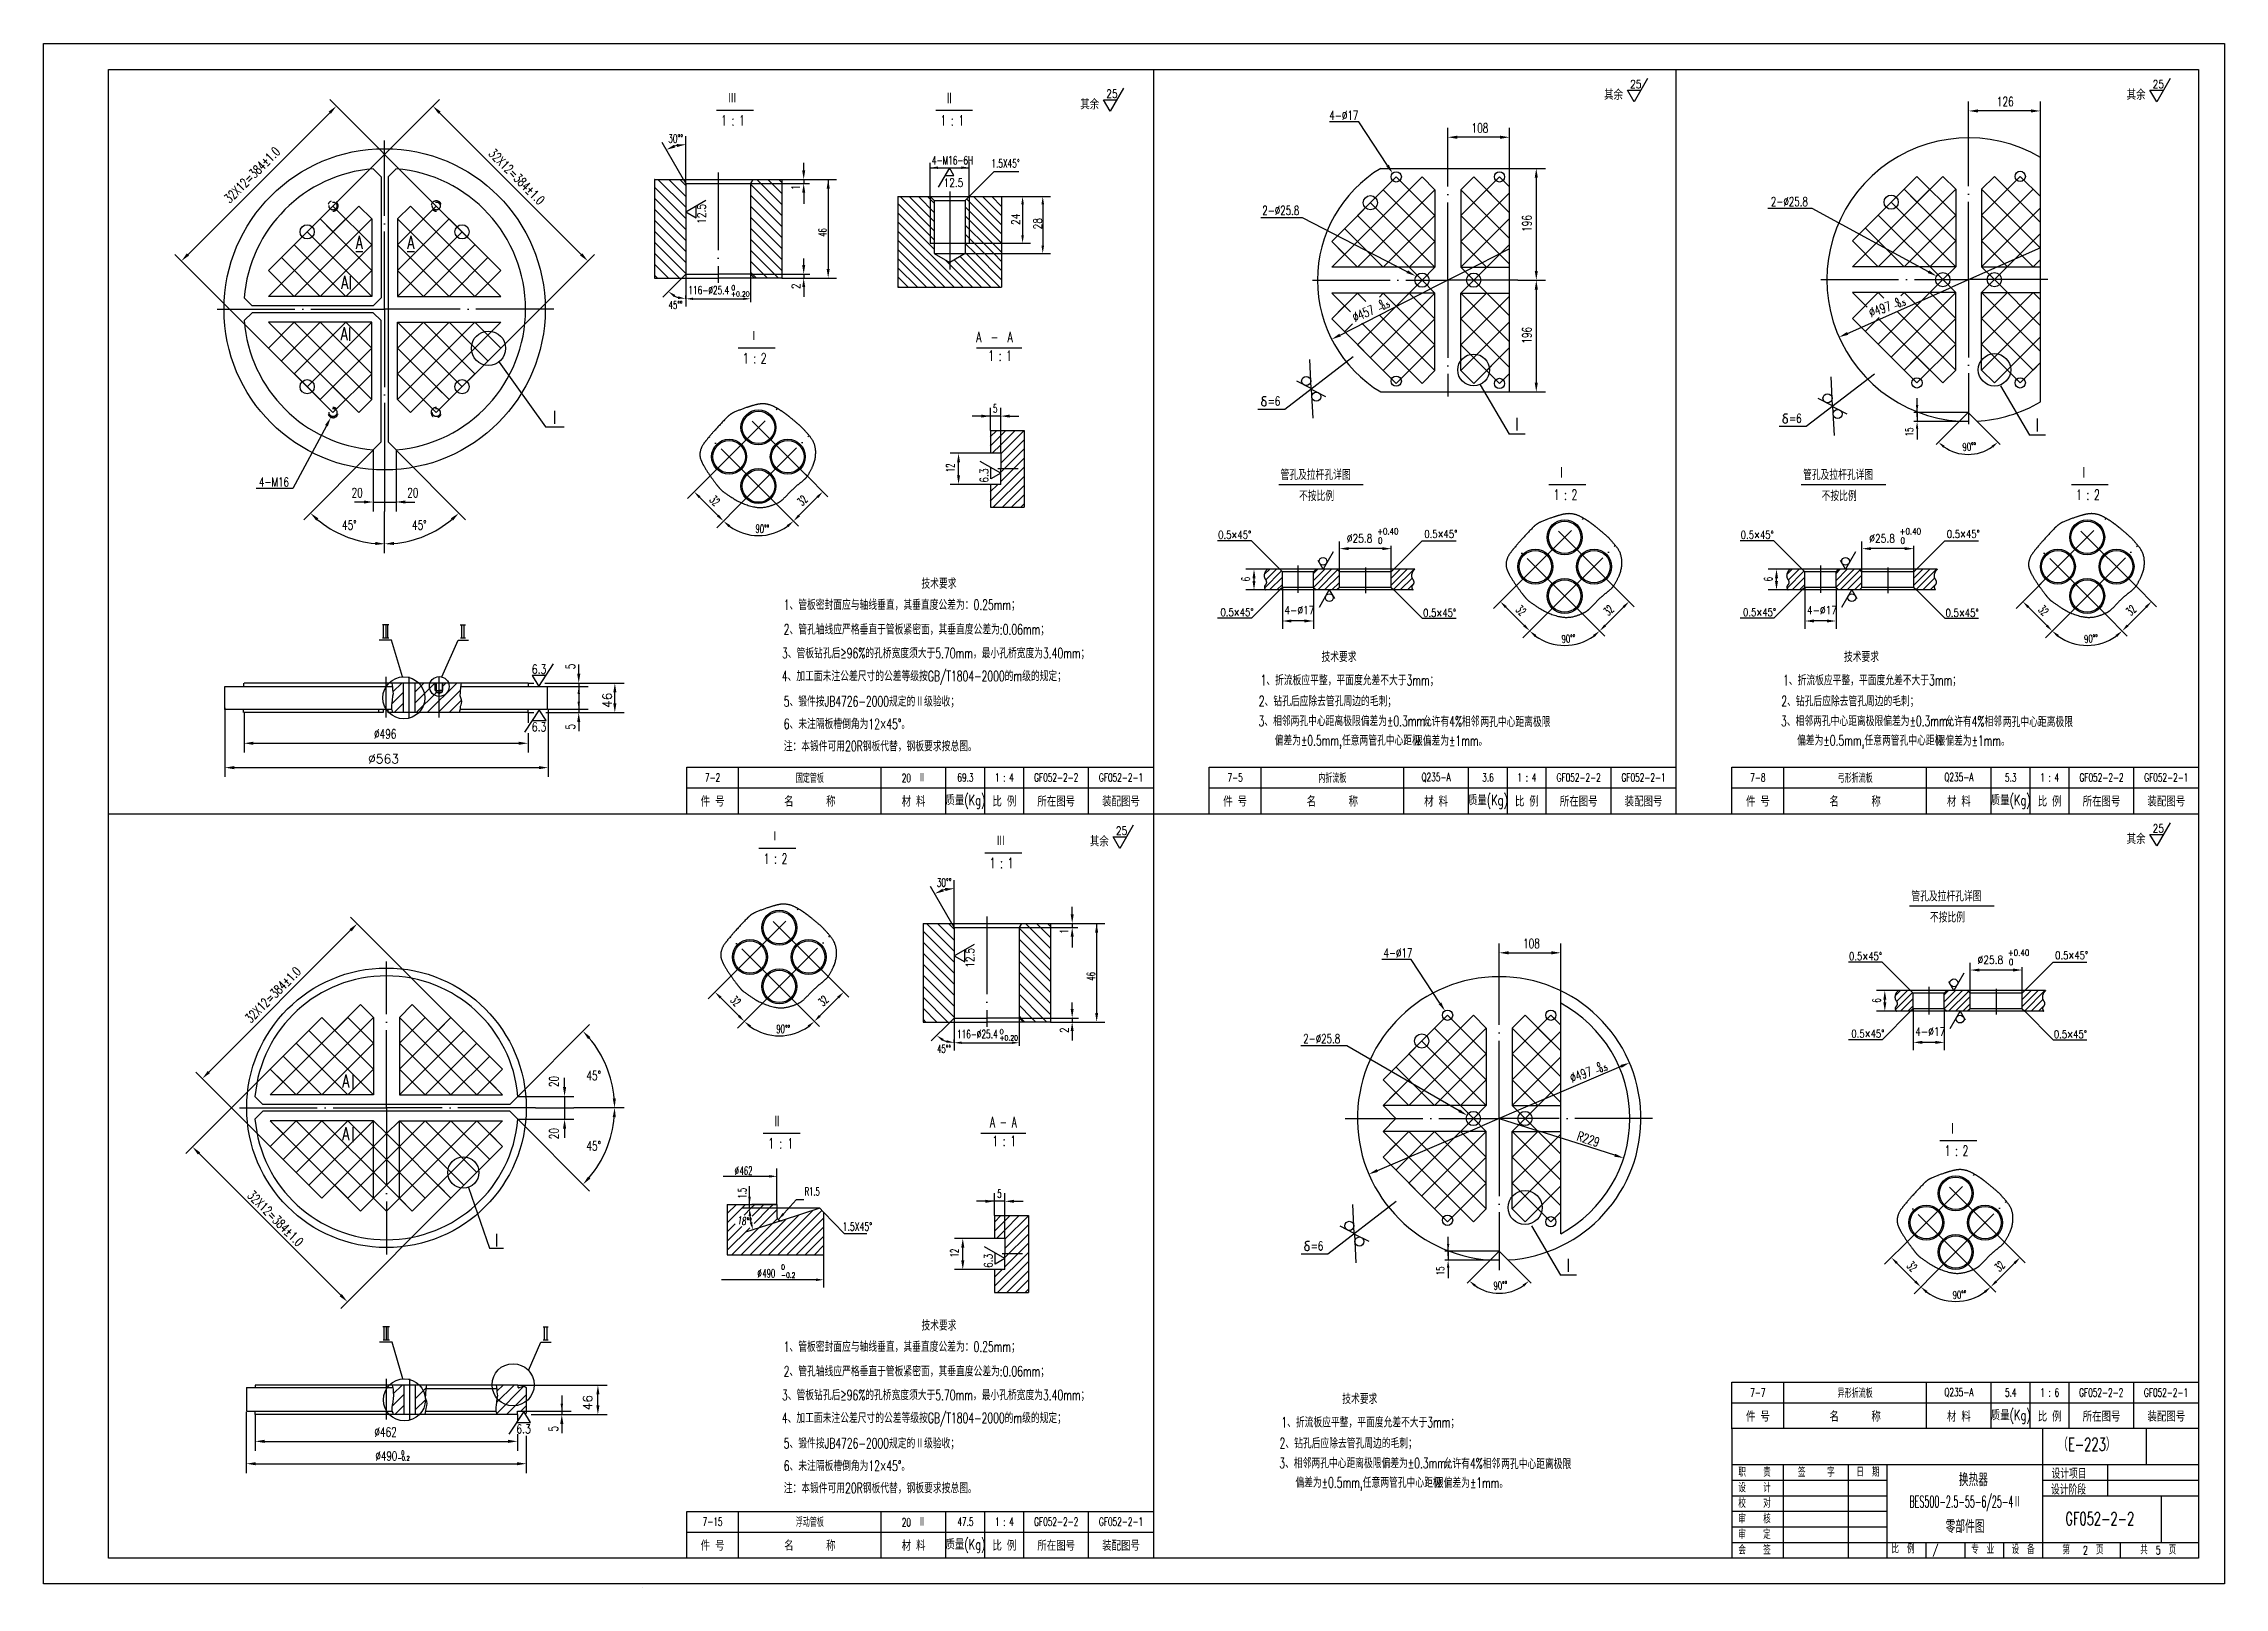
# Model space of a CAD drawing. Extents: x -1168 to 1459, y 189 to 1542.
# Drawn here: x 600 to 1441, y 947 to 1542 of the extents above; entities that cross this region are included whole.
import ezdxf
from ezdxf.enums import TextEntityAlignment as Align

# ---------------------------------------------------------------- set-up
doc = ezdxf.new("R2010")
doc.units = 0
doc.header["$MEASUREMENT"] = 0
for name, pattern in [('DASHDOT-M', [36, 30, -3, 0, -3]), ('DIVIDE-M', [39, 30, -3, 0, -3, 0, -3]), ('HIDDEN-M', [7, 5, -2])]:
    doc.linetypes.add(name, pattern=pattern)
doc.layers.get('0').update_dxf_attribs({"linetype": 'CONTINUOUS'})
for name, color, linetype in [('1', 3, 'CONTINUOUS'), ('CDR_DWG1', 4, 'CONTINUOUS'), ('CDR_DWG2', 2, 'CONTINUOUS'), ('CDR_DWG3', 1, 'DASHDOT-M'), ('CDR_DWG4', 3, 'DIVIDE-M'), ('CDR_DWG5', 6, 'HIDDEN-M')]:
    doc.layers.add(name, color=color, linetype=linetype)
doc.styles.add('HZ', font='romans', dxfattribs={"width": 0.7, "bigfont": 'hz'})

msp = doc.modelspace()

# ---------------------------------------------------------------- texts
at = {"style": 'HZ'}
for s, height, width, p in [('25', 3.2, 0.8, (1009.7, 1521.07)), ('其余', 4, 0.7, (1201.71, 1520.32)), ('25', 3.2, 0.8, (1211.73, 1524.77)), ('其余', 4, 0.7, (1403.21, 1520.32)), ('25', 3.2, 0.8, (1413.23, 1524.77)), ('其余', 4, 0.7, (999.68, 1516.62)), ('4-%%c17', 3.5, 0.7, (1095.76, 1512.59)), ('126', 3.6, 0.7, (1353.18, 1517.85)), ('30%%d%%d', 3.2, 0.65, (840.8, 1503.79)), ('108', 3.6, 0.7, (1150.59, 1507.71)), ('4-M16-6H', 3.2, 0.65, (942.49, 1495.42)), ('1.5X45%%d', 3.2, 0.65, (965.43, 1494.2)), ('12.5', 3.2, 0.8, (946.94, 1486.8)), ('2-%%C25.8', 3.5, 0.7, (1266.01, 1479.33)), ('2-%%C25.8', 3.5, 0.7, (1069.87, 1475.93)), ('116-%%C25.4', 3.2, 0.65, (848.58, 1445.33)), ('0', 1.96, 0.8, (865.09, 1446.9)), ('45%%d%%d', 3, 0.65, (840.94, 1439.74)), ('+0.20', 1.96, 0.8, (864.99, 1444.49)), ('=6', 3.5, 0.7, (1071.96, 1402.41)), ('5', 3.2, 0.6, (966.06, 1399.72)), ('=6', 3.5, 0.7, (1273.01, 1395.76)), ('4-M16', 3.5, 0.7, (682.98, 1371.21)), ('20', 3.6, 0.7, (718.66, 1367.04)), ('20', 3.6, 0.7, (740.13, 1367.04)), ('45%%D', 3.6, 0.7, (714.98, 1354.57)), ('45%%D', 3.6, 0.7, (741.97, 1354.57)), ('0.5×45%%D', 3, 0.8, (1052.87, 1351.09)), ('+0.40', 2.5, 0.8, (1114.18, 1352.69)), ('0.5×45%%D', 3, 0.8, (1132.35, 1351.42)), ('0.5×45%%D', 3, 0.8, (1254.37, 1351.09)), ('+0.40', 2.5, 0.8, (1315.68, 1352.69)), ('0.5×45%%D', 3, 0.8, (1333.85, 1351.42)), ('%%C25.8', 3.2, 0.8, (1102.47, 1349.6)), ('0', 2.5, 0.8, (1114.5, 1349.11)), ('%%C25.8', 3.2, 0.8, (1303.97, 1349.6)), ('0', 2.5, 0.8, (1316, 1349.11)), ('技术要求', 4, 0.65, (938.42, 1331.82)), ('1、管板密封面应与轴线垂直，其垂直度公差为：0.25mm；', 4, 0.65, (885.31, 1323.62)), ('0.5×45%%D', 3, 0.8, (1053.77, 1321.23)), ('4-%%c17', 3.2, 0.8, (1078.38, 1321.94)), ('0.5×45%%D', 3, 0.8, (1131.89, 1321)), ('0.5×45%%D', 3, 0.8, (1255.27, 1321.23)), ('4-%%c17', 3.2, 0.8, (1279.88, 1321.94)), ('0.5×45%%D', 3, 0.8, (1333.39, 1321)), ('2、管孔轴线应严格垂直于管板紧密面，其垂直度公差为:0.06mm；', 4, 0.65, (885.31, 1314.13)), ('3、管板钻孔后≥96%的孔桥宽度须大于5.70mm，最小孔桥宽度为3.40mm；', 4, 0.65, (884.66, 1304.97)), ('技术要求', 4, 0.65, (1092.7, 1303.56)), ('技术要求', 4, 0.65, (1294.2, 1303.56)), ('4、加工面未注公差尺寸的公差等级按GB/T1804-2000的m级的规定；', 4, 0.65, (884.59, 1296.13)), ('1、折流板应平整，平面度允差不大于3mm；', 4, 0.65, (1069.21, 1294.54)), ('1、折流板应平整，平面度允差不大于3mm；', 4, 0.65, (1270.71, 1294.54)), ('5、锻件按JB4726-2000规定的Ⅱ级验收；', 4, 0.65, (885.33, 1286.36)), ('2、钻孔后应除去管孔周边的毛刺；', 4, 0.65, (1068.53, 1286.47)), ('2、钻孔后应除去管孔周边的毛刺；', 4, 0.65, (1270.03, 1286.47)), ('6、未注隔板槽倒角为12×45%%d。', 4, 0.65, (885.33, 1277.67)), ('3、相邻两孔中心距离极限偏差为%%P0.3mm，', 4, 0.65, (1068.43, 1278.8)), ('允许有4%%%相邻', 4, 0.65, (1131.81, 1278.64)), ('两孔中心距离极限', 4, 0.65, (1153.97, 1278.48)), ('3、相邻两孔中心距离极限偏差为%%P0.3mm，', 4, 0.65, (1269.93, 1278.8)), ('允许有4%%%相邻', 4, 0.65, (1333.31, 1278.64)), ('两孔中心距离极限', 4, 0.65, (1355.47, 1278.48)), ('%%C496', 3.6, 0.7, (727.32, 1274)), ('注：本锻件可用20R钢板代替，钢板要求按总图。', 4, 0.65, (885.33, 1269.1)), ('  偏差为%%p0.5mm,任意两管孔中心距极', 4, 0.65, (1071.07, 1271.31)), ('限偏差为%%p1mm。', 4, 0.65, (1128.4, 1271.2)), ('  偏差为%%p0.5mm,任意两管孔中心距极', 4, 0.65, (1272.57, 1271.31)), ('限偏差为%%p1mm。', 4, 0.65, (1329.9, 1271.2)), ('其余', 4, 0.7, (1003.39, 1232.4)), ('25', 3.2, 0.8, (1013.4, 1236.85)), ('其余', 4, 0.7, (1403.21, 1233.32)), ('25', 3.2, 0.8, (1413.23, 1237.77)), ('30%%d%%d', 3.2, 0.65, (944.34, 1216.9)), ('108', 3.6, 0.7, (1170.43, 1193.2)), ('4-%%C17', 3.5, 0.7, (1116.61, 1189.58)), ('0.5×45%%D', 3, 0.8, (1296.14, 1188.59)), ('%%C25.8', 3.2, 0.8, (1345.73, 1187.1)), ('+0.40', 2.5, 0.8, (1357.45, 1190.19)), ('0', 2.5, 0.8, (1357.77, 1186.61)), ('0.5×45%%D', 3, 0.8, (1375.61, 1188.92)), ('116-%%C25.4', 3.2, 0.65, (952.12, 1158.45)), ('0', 1.96, 0.8, (968.63, 1160.01)), ('0.5×45%%D', 3, 0.8, (1297.04, 1158.73)), ('4-%%c17', 3.2, 0.8, (1321.65, 1159.44)), ('0.5×45%%D', 3, 0.8, (1375.16, 1158.5)), ('45%%d%%d', 3, 0.65, (944.48, 1152.86)), ('+0.20', 1.96, 0.8, (968.53, 1157.61)), ('2-%%C25.8', 3.5, 0.7, (1085.65, 1156.54)), ('45%%D', 3.6, 0.7, (809.24, 1142.26)), ('45%%D', 3.6, 0.7, (809.24, 1115.14)), ('%%c', 3.2, 0.6, (866.4, 1105.77)), ('462', 3.2, 0.6, (868.32, 1105.77)), ('R1.5', 3.2, 0.6, (893.4, 1097.76)), ('5', 3.2, 0.6, (967.69, 1096.93)), ('1.5X45%%D', 3.2, 0.68, (908.05, 1084.24)), ('I', 5, 0.7, (774, 1078.09)), ('=6', 3.5, 0.7, (1088.57, 1076.64)), ('%%c', 3.2, 0.6, (875.19, 1066.18)), ('490', 3.2, 0.6, (877.11, 1066.18)), ('0', 2, 0.68, (884.37, 1069.23)), ('-0.2', 2, 0.68, (884.37, 1066.07)), ('技术要求', 4, 0.65, (938.42, 1045.73)), ('1、管板密封面应与轴线垂直，其垂直度公差为：0.25mm；', 4, 0.65, (885.31, 1037.52)), ('2、管孔轴线应严格垂直于管板紧密面，其垂直度公差为:0.06mm；', 4, 0.65, (885.31, 1028.04)), ('3、管板钻孔后≥96%的孔桥宽度须大于5.70mm，最小孔桥宽度为3.40mm；', 4, 0.65, (884.66, 1018.88)), ('技术要求', 4, 0.65, (1100.72, 1017.4)), ('4、加工面未注公差尺寸的公差等级按GB/T1804-2000的m级的规定；', 4, 0.65, (884.59, 1010.04)), ('1、折流板应平整，平面度允差不大于3mm；', 4, 0.65, (1077.22, 1008.37)), ('%%C462', 3.6, 0.7, (727.46, 1004.8)), ('5、锻件按JB4726-2000规定的Ⅱ级验收；', 4, 0.65, (885.33, 1000.27)), ('2、钻孔后应除去管孔周边的毛刺；', 4, 0.65, (1076.54, 1000.31)), ('（E-223）', 5, 0.65, (1376.83, 999.38)), ('6、未注隔板槽倒角为12×45%%d。', 4, 0.65, (885.33, 991.58)), ('3、相邻两孔中心距离极限偏差为%%P0.3mm，', 4, 0.65, (1076.45, 992.63)), ('允许有4%%%相邻', 4, 0.65, (1139.82, 992.48)), ('两孔中心距离极限', 4, 0.65, (1161.99, 992.32)), ('职    责', 3.2, 0.7, (1253.46, 989.42)), ('签     字', 3.2, 0.7, (1276.47, 989.37)), ('日  期', 3.2, 0.7, (1299.01, 989.46)), ('设计项目', 4, 0.65, (1374.24, 988.63)), ('注：本锻件可用20R钢板代替，钢板要求按总图。', 4, 0.65, (885.33, 983)), ('  偏差为%%p0.5mm,任意两管孔中心距极', 4, 0.65, (1079.09, 985.14)), ('限偏差为%%p1mm。', 4, 0.65, (1136.42, 985.03)), ('设    计', 3.2, 0.7, (1253.46, 983.42)), ('设计阶段', 4, 0.65, (1374.04, 982.48)), ('校    对', 3.2, 0.7, (1253.46, 977.42)), ('GF052-2-2', 5, 0.65, (1379.57, 970.72)), ('审    核', 3.2, 0.7, (1253.46, 971.42)), ('审    定', 3.2, 0.7, (1253.46, 965.42)), ('会    签', 3.2, 0.7, (1253.46, 959.42)), ('比  例', 3.2, 0.7, (1312.49, 959.85)), ('/', 3.2, 0.7, (1328.45, 959.67)), ('专  业', 3.2, 0.7, (1343.26, 959.64)), ('设  备', 3.2, 0.7, (1358.84, 959.63)), ('第   2  页', 3.2, 0.7, (1378.44, 959.44)), ('共  5  页', 3.2, 0.7, (1408.44, 959.44))]:
    msp.add_text(s, height=height, dxfattribs=dict(at, width=width)).set_placement(p)
for s, height, rotation, width, p in [('32X12=384%%P1.0', 3.6, 45, 0.7, (671.7, 1480.23)), ('32X12=384%%P1.0', 3.6, 315, 0.7, (771.23, 1499.28)), ('1', 3.2, 90, 0.8, (891.47, 1485.48)), ('12.5', 3.2, 90, 0.8, (855.22, 1472.51)), ('24', 3.2, 90, 0.8, (976.33, 1472.07)), ('28', 3.2, 90, 0.8, (984.87, 1470.36)), ('196', 3.6, 90, 0.7, (1173.74, 1469.41)), ('46', 3.2, 90, 0.6, (901.87, 1467.56)), ('2', 3.2, 90, 0.8, (891.62, 1447.34)), ('%%c457', 3.6, 23.80238, 0.7, (1105.63, 1434.56)), ('-0.5', 1.7, 23.80238, 0.7, (1114.99, 1438.75)), ('0', 1.7, 23.80238, 0.7, (1115.33, 1441.27)), ('%%C497', 3.6, 19.50204, 0.7, (1304.62, 1436.44)), ('-0.5', 1.7, 19.50204, 0.7, (1313.78, 1439.74)), ('0', 1.7, 19.50204, 0.7, (1314.28, 1441.99)), ('196', 3.6, 90, 0.7, (1173.74, 1426.29)), ('15', 3, 90, 0.65, (1320.89, 1390.57)), ('90%%d%%d', 3, 3.51582, 0.65, (1339.98, 1384.93)), ('12', 3.2, 90, 0.6, (951.14, 1376.78)), ('6.3', 3.2, 90, 0.8, (964.21, 1372.69)), ('32', 3.2, 315, 0.6, (856.43, 1365.8)), ('32', 3.2, 45, 0.6, (892.48, 1363.55)), ('90%%d%%d', 3.2, 358.5569, 0.6, (874.39, 1353.38)), ('6', 3.2, 90, 0.6, (1065.08, 1334.7)), ('6', 3.2, 90, 0.6, (1266.58, 1334.7)), ('32', 3.2, 315, 0.6, (1167.34, 1323.44)), ('32', 3.2, 45, 0.6, (1203.39, 1321.19)), ('32', 3.2, 315, 0.6, (1368.84, 1323.44)), ('32', 3.2, 45, 0.6, (1404.89, 1321.19)), ('90%%d%%d', 3, 2.84216, 0.65, (1185.37, 1310.9)), ('90%%d%%d', 3, 2.84216, 0.65, (1386.87, 1310.9)), ('5', 3.6, 90, 0.7, (804.84, 1300.75)), ('5', 3.6, 90, 0.7, (804.84, 1277.5)), ('1', 3.2, 90, 0.8, (995.01, 1198.6)), ('12.5', 3.2, 90, 0.8, (958.76, 1185.63)), ('32X12=384%%P1.0', 3.6, 45, 0.7, (679.75, 1164.09)), ('46', 3.2, 90, 0.6, (1005.41, 1180.67)), ('32', 3.2, 315, 0.6, (864.48, 1172.87)), ('32', 3.2, 45, 0.6, (900.53, 1170.62)), ('6', 3.2, 90, 0.6, (1308.35, 1172.2)), ('90%%d%%d', 3.2, 358.5569, 0.6, (882.44, 1160.45)), ('2', 3.2, 90, 0.8, (995.15, 1160.45)), ('%%c497', 3.6, 19.86864, 0.7, (1189.32, 1141.28)), ('-0.5', 1.7, 19.86864, 0.7, (1198.77, 1144.75)), ('0', 1.7, 19.86864, 0.7, (1199.26, 1147.26)), ('20', 3.6, 90, 0.7, (798.5, 1139.62)), ('20', 3.6, 90, 0.7, (798.5, 1119.5)), ('R229', 3.6, 341.5701, 0.7, (1190.92, 1119.21)), ('32X12=384%%P1.0', 3.6, 315, 0.7, (678.2, 1097.56)), ('1.5', 3.2, 90, 0.6, (870.92, 1096.63)), ('18%%d%%d', 3, 351.80081, 0.65, (867.38, 1086.85)), ('12', 3.2, 90, 0.6, (952.77, 1073.98)), ('6.3', 3.2, 90, 0.8, (965.83, 1069.9)), ('15', 3, 90, 0.65, (1140.04, 1067.1)), ('32', 3.2, 315, 0.6, (1318.14, 1070.48)), ('32', 3.2, 45, 0.6, (1354.19, 1068.23)), ('90%%d%%d', 3, 3.51582, 0.65, (1159.14, 1061.46)), ('90%%d%%d', 3, 2.84216, 0.65, (1336.17, 1057.94)), ('5', 3.6, 90, 0.7, (798.31, 1006.79))]:
    msp.add_text(s, height=height, rotation=rotation, dxfattribs=dict(at, width=width)).set_placement(p)
for s, height, width, p in [('I', 5, 0.7, (796.93, 1395.43)), ('I', 5, 0.7, (1168.03, 1392.76)), ('I', 5, 0.7, (1368.72, 1392.44)), ('6.3', 3.5, 0.75, (790.97, 1299.02)), ('6.3', 3.5, 0.75, (790.97, 1276.78)), ('I', 5, 0.7, (1187.8, 1068.41)), ('6.3', 3.5, 0.75, (785, 1006.07)), ('%%C490', 3.5, 0.7, (732.09, 995.64)), ('-0.2', 1.7, 0.7, (738.74, 995.62)), ('0', 1.7, 0.7, (738.43, 997.75))]:
    msp.add_text(s, height=height, dxfattribs=dict(at, width=width)).set_placement(p, align=Align.CENTER)
for p in [(818.99, 1289.96), (811.46, 1019.11)]:
    msp.add_text('46 ', height=3.5, rotation=90, dxfattribs=at).set_placement(p, align=Align.CENTER)
msp.add_text('%%C563 ', height=3.5, dxfattribs=at).set_placement((732.19, 1264.46), align=Align.CENTER)
for s, height, width, p in [('7-2', 3.2, 0.65, (857.9, 1259.01)), ('固定管板', 3.2, 0.65, (895.4, 1259.01)), ('20  Ⅱ', 3.2, 0.65, (935.4, 1259.01)), ('69.3', 3.2, 0.65, (955.4, 1259.01)), ('1 : 4', 3.2, 0.65, (970.4, 1259.01)), ('GF052-2-2', 3.2, 0.65, (990.4, 1259.01)), ('GF052-2-1', 3.2, 0.65, (1015.4, 1259.01)), ('7-5', 3.2, 0.65, (1059.4, 1259.01)), ('内折流板', 3.2, 0.65, (1096.9, 1259.01)), ('Q235-A', 3.2, 0.65, (1136.9, 1259.01)), ('3.6', 3.2, 0.65, (1156.9, 1259.01)), ('1 : 4', 3.2, 0.65, (1171.9, 1259.01)), ('GF052-2-2', 3.2, 0.65, (1191.9, 1259.01)), ('GF052-2-1', 3.2, 0.65, (1216.9, 1259.01)), ('7-8', 3.2, 0.65, (1261.01, 1259.01)), ('弓形折流板', 3.2, 0.65, (1298.51, 1259.01)), ('Q235-A', 3.2, 0.65, (1338.51, 1259.01)), ('5.3', 3.2, 0.65, (1358.51, 1259.01)), ('1 : 4', 3.2, 0.65, (1373.51, 1259.01)), ('GF052-2-2', 3.2, 0.65, (1393.51, 1259.01)), ('GF052-2-1', 3.2, 0.65, (1418.51, 1259.01)), ('件 号', 4, 0.7, (857.9, 1250.01)), ('名      称', 4, 0.7, (895.4, 1250.01)), ('材 料', 4, 0.7, (935.4, 1250.01)), ('质量(Kg)', 4, 0.7, (955.4, 1250.01)), ('比 例', 4, 0.7, (970.4, 1250.01)), ('所在图号', 4, 0.7, (990.4, 1250.01)), ('装配图号', 4, 0.7, (1015.4, 1250.01)), ('件 号', 4, 0.7, (1059.4, 1250.01)), ('名      称', 4, 0.7, (1096.9, 1250.01)), ('材 料', 4, 0.7, (1136.9, 1250.01)), ('质量(Kg)', 4, 0.7, (1156.9, 1250.01)), ('比 例', 4, 0.7, (1171.9, 1250.01)), ('所在图号', 4, 0.7, (1191.9, 1250.01)), ('装配图号', 4, 0.7, (1216.9, 1250.01)), ('件 号', 4, 0.7, (1261.01, 1250.01)), ('名      称', 4, 0.7, (1298.51, 1250.01)), ('材 料', 4, 0.7, (1338.51, 1250.01)), ('质量(Kg)', 4, 0.7, (1358.51, 1250.01)), ('比 例', 4, 0.7, (1373.51, 1250.01)), ('所在图号', 4, 0.7, (1393.51, 1250.01)), ('装配图号', 4, 0.7, (1418.51, 1250.01)), ('7-7', 3.2, 0.65, (1261.01, 1021.83)), ('异形折流板', 3.2, 0.65, (1298.52, 1021.83)), ('Q235-A', 3.2, 0.65, (1338.52, 1021.83)), ('5.4', 3.2, 0.65, (1358.52, 1021.83)), ('1 : 6', 3.2, 0.65, (1373.52, 1021.83)), ('GF052-2-2', 3.2, 0.65, (1393.4, 1021.83)), ('GF052-2-1', 3.2, 0.65, (1418.4, 1021.83)), ('件 号', 4, 0.7, (1261.01, 1012.83)), ('名      称', 4, 0.7, (1298.52, 1012.83)), ('材 料', 4, 0.7, (1338.52, 1012.83)), ('质量(Kg)', 4, 0.7, (1358.52, 1012.83)), ('比 例', 4, 0.7, (1373.52, 1012.83)), ('所在图号', 4, 0.7, (1393.52, 1012.83)), ('装配图号', 4, 0.7, (1418.52, 1012.83)), ('换热器', 5, 0.65, (1344.13, 988.47)), ('BES500-2.5-55-6/25-4Ⅱ', 4.5, 0.5, (1340.94, 979.48)), ('7-15', 3.2, 0.65, (857.9, 972.01)), ('浮动管板', 3.2, 0.65, (895.4, 972.1)), ('20  Ⅱ', 3.2, 0.65, (935.4, 972.01)), ('47.5', 3.2, 0.65, (955.4, 972.01)), ('1 : 4', 3.2, 0.65, (970.4, 972.01)), ('GF052-2-2', 3.2, 0.65, (990.4, 972.01)), ('GF052-2-1', 3.2, 0.65, (1015.4, 972.01)), ('零部件图', 5, 0.65, (1340.9, 970.42)), ('件 号', 4, 0.7, (857.9, 963.01)), ('名      称', 4, 0.7, (895.4, 963.01)), ('材 料', 4, 0.7, (935.4, 963.01)), ('质量(Kg)', 4, 0.7, (955.4, 963.01)), ('比 例', 4, 0.7, (970.4, 963.01)), ('所在图号', 4, 0.7, (990.4, 963.01)), ('装配图号', 4, 0.7, (1015.4, 963.01))]:
    msp.add_text(s, height=height, dxfattribs=dict(at, width=width)).set_placement(p, align=Align.MIDDLE)
at = {"layer": 'CDR_DWG2', "style": 'HZ'}
for s, height, width, p in [('Ⅲ', 4, 0.65, (863.77, 1519.01)), ('II', 4, 0.65, (948.33, 1519.01)), ('1 : 1', 4, 0.65, (861.19, 1510.38)), ('1 : 1', 4, 0.65, (945.76, 1510.38)), ('A', 5, 0.7, (720.25, 1462.84)), ('A', 5, 0.7, (740.11, 1462.84)), ('A', 5, 0.7, (714.64, 1447.41)), ('A', 5, 0.7, (714.42, 1427.62)), ('Ⅰ', 4, 0.65, (872.13, 1427.31)), ('A  -  A', 4, 0.65, (959.58, 1426.88)), ('1 : 2', 4, 0.65, (869.56, 1418.68)), ('1 : 1', 4, 0.65, (964.18, 1419.66)), ('管孔及拉杆孔详图', 4, 0.65, (1076.92, 1373.76)), ('I', 4, 0.65, (1184.8, 1374.67)), ('管孔及拉杆孔详图', 4, 0.65, (1278.42, 1373.76)), ('I', 4, 0.65, (1386.3, 1374.67)), ('不按比例', 4, 0.65, (1084.07, 1365.59)), ('1 : 2', 4, 0.65, (1182.22, 1366.04)), ('不按比例', 4, 0.65, (1285.57, 1365.59)), ('1 : 2', 4, 0.65, (1383.72, 1366.04)), ('Ⅰ', 4, 0.65, (880.18, 1234.38)), ('Ⅲ', 4, 0.65, (967.31, 1232.64)), ('1 : 2', 4, 0.65, (877.6, 1225.75)), ('1 : 1', 4, 0.65, (964.73, 1224)), ('管孔及拉杆孔详图', 4, 0.65, (1320.18, 1211.26)), ('不按比例', 4, 0.65, (1327.34, 1203.09)), ('A', 5, 0.7, (715.04, 1139.51)), ('II', 4, 0.7, (881.8, 1124.52)), ('A - A', 4, 0.65, (964.78, 1124.09)), ('A', 5, 0.7, (715.04, 1119.11)), ('1 : 1', 4, 0.7, (879.23, 1115.89)), ('1 : 1', 4, 0.65, (965.81, 1116.86)), ('I', 4, 0.65, (1335.6, 1121.71)), ('1 : 2', 4, 0.65, (1333.03, 1113.08))]:
    msp.add_text(s, height=height, dxfattribs=dict(at, width=width)).set_placement(p)

# ---------------------------------------------------------------- blocks, each defined once
blk = doc.blocks.new('*X91')
at = {"layer": '1', "color": 0, "linetype": 'Continuous'}
for p, q in [((-20403.85, -19359.62), (-20396.79, -19352.57)), ((-20403.85, -19356.09), (-20400.33, -19352.57)), ((-20402.05, -19371.97), (-20384.69, -19354.61)), ((-20398.52, -19371.97), (-20384.54, -19358)), ((-20397.37, -19356.69), (-20394.75, -19354.07)), ((-20394.98, -19371.97), (-20381.33, -19358.32)), ((-20394.75, -19354.07), (-20393.25, -19352.57)), ((-20394.28, -19357.13), (-20391.22, -19354.07)), ((-20393.5, -19359.88), (-20387.68, -19354.07)), ((-20391.45, -19371.97), (-20376.1, -19356.62)), ((-20391.22, -19354.07), (-20389.72, -19352.57)), ((-20387.91, -19371.97), (-20370.87, -19354.93)), ((-20387.68, -19354.07), (-20386.18, -19352.57)), ((-20384.37, -19371.97), (-20367.33, -19354.93)), ((-20380.84, -19371.97), (-20366.69, -19357.83)), ((-20403.85, -19363.16), (-20400.78, -19360.09)), ((-20403.85, -19366.69), (-20398.26, -19361.11)), ((-20403.85, -19370.23), (-20395.17, -19361.55)), ((-20377.3, -19371.97), (-20366.69, -19361.36)), ((-20373.77, -19371.97), (-20366.69, -19364.9)), ((-20370.23, -19371.97), (-20366.69, -19368.43)), ((-20366.7, -19371.97), (-20366.69, -19371.97))]:
    blk.add_line(p, q, dxfattribs=at)
blk = doc.blocks.new('*X14')
at = {"color": 0}
for p, q in [((137.45, 82.3), (144.23, 89.07)), ((137.54, 78.14), (147.77, 88.37)), ((137.59, 86.68), (139.99, 89.07)), ((141.33, 77.69), (148.91, 85.27)), ((146.89, 79.01), (148.91, 81.03))]:
    blk.add_line(p, q, dxfattribs=at)
blk = doc.blocks.new('*X13')
at = {"color": 0}
for p, q in [((128.09, 68.69), (132.23, 72.83)), ((128.09, 64.45), (132.17, 68.53))]:
    blk.add_line(p, q, dxfattribs=at)
blk = doc.blocks.new('*X12')
at = {"color": 0}
for p, q in [((138.22, 49.12), (142.69, 53.6)), ((138.69, 53.84), (142.12, 57.27)), ((139.22, 45.88), (142.69, 49.35))]:
    blk.add_line(p, q, dxfattribs=at)
blk = doc.blocks.new('*X64')
at = {"color": 0}
for p, q in [((138.22, 49.12), (142.69, 53.6)), ((138.69, 53.84), (142.12, 57.27)), ((139.22, 45.88), (142.69, 49.35))]:
    blk.add_line(p, q, dxfattribs=at)
blk = doc.blocks.new('*X65')
at = {"color": 0}
for p, q in [((147.14, 49.56), (154.85, 57.27)), ((147.14, 53.8), (150.61, 57.27)), ((147.7, 45.88), (155.52, 53.7)), ((151.95, 45.88), (163.33, 57.27)), ((156.19, 45.88), (164.67, 54.36)), ((157.69, 55.87), (159.09, 57.27)), ((160.43, 45.88), (165.07, 50.52))]:
    blk.add_line(p, q, dxfattribs=at)
blk = doc.blocks.new('*X90')
at = {"layer": '1', "color": 0, "linetype": 'Continuous'}
for p, q in [((-20431.9, -18960.26), (-20419.85, -18972.31)), ((-20431.9, -18964.5), (-20419.85, -18976.55)), ((-20430.58, -18957.34), (-20419.85, -18968.06)), ((-20426.33, -18957.34), (-20419.85, -18963.82)), ((-20422.09, -18957.34), (-20419.85, -18959.58)), ((-20394.85, -18959.12), (-20382.8, -18971.17)), ((-20394.85, -18963.36), (-20382.8, -18975.42)), ((-20392.39, -18957.34), (-20390.85, -18958.88)), ((-20390.85, -18958.88), (-20382.8, -18966.93)), ((-20388.15, -18957.34), (-20386.61, -18958.88)), ((-20386.61, -18958.88), (-20382.8, -18962.69)), ((-20383.91, -18957.34), (-20382.8, -18958.45)), ((-20431.9, -18968.74), (-20419.85, -18980.79)), ((-20394.85, -18967.61), (-20382.8, -18979.66)), ((-20394.85, -18971.85), (-20382.8, -18983.9)), ((-20431.9, -18972.98), (-20419.85, -18985.03)), ((-20431.9, -18977.23), (-20419.85, -18989.28)), ((-20394.85, -18976.09), (-20382.8, -18988.14)), ((-20394.85, -18980.34), (-20382.8, -18992.39)), ((-20431.9, -18981.47), (-20419.85, -18993.52)), ((-20431.9, -18985.71), (-20422.28, -18995.34)), ((-20394.85, -18984.58), (-20385.64, -18993.79)), ((-20394.85, -18988.82), (-20389.88, -18993.79)), ((-20431.9, -18989.96), (-20426.52, -18995.34)), ((-20431.9, -18994.2), (-20430.76, -18995.34)), ((-20394.85, -18993.06), (-20394.12, -18993.79)), ((-20394.12, -18993.79), (-20392.58, -18995.34)), ((-20389.88, -18993.79), (-20388.33, -18995.34)), ((-20385.64, -18993.79), (-20384.09, -18995.34))]:
    blk.add_line(p, q, dxfattribs=at)
blk = doc.blocks.new('*X89')
at = {"layer": '1', "color": 0, "linetype": 'Continuous'}
for p, q in [((-20300.78, -19359.35), (-20298.29, -19356.87)), ((-20300.78, -19362.89), (-20296.78, -19358.89)), ((-20296.78, -19362.43), (-20291.22, -19356.87)), ((-20296.78, -19358.89), (-20294.76, -19356.87)), ((-20296.78, -19365.96), (-20287.74, -19356.93)), ((-20300.04, -19365.68), (-20296.78, -19362.43)), ((-20296.78, -19369.5), (-20287.74, -19360.46)), ((-20296.78, -19373.03), (-20287.74, -19364)), ((-20296.78, -19376.57), (-20287.74, -19367.53)), ((-20300.78, -19384.1), (-20287.74, -19371.07)), ((-20299.64, -19386.49), (-20287.74, -19374.6)), ((-20300.78, -19380.57), (-20297.89, -19377.68)), ((-20296.1, -19386.49), (-20287.74, -19378.14)), ((-20292.57, -19386.49), (-20287.74, -19381.67)), ((-20289.03, -19386.49), (-20287.74, -19385.21))]:
    blk.add_line(p, q, dxfattribs=at)
blk = doc.blocks.new('SY', base_point=(289.2, -51.1))
blk.add_circle((289.2, -51.1), 9)
blk = doc.blocks.new('*X88')
at = {"layer": '1', "color": 0, "linetype": 'Continuous'}
for p, q in [((-20328.36, -19247.14), (-20316.31, -19259.19)), ((-20327.04, -19244.23), (-20316.31, -19254.95)), ((-20322.8, -19244.23), (-20316.31, -19250.71)), ((-20318.55, -19244.23), (-20316.31, -19246.47)), ((-20291.31, -19246.01), (-20279.26, -19258.06)), ((-20291.31, -19250.25), (-20279.26, -19262.3)), ((-20288.86, -19244.23), (-20287.31, -19245.77)), ((-20287.31, -19245.77), (-20279.26, -19253.82)), ((-20284.61, -19244.23), (-20283.07, -19245.77)), ((-20283.07, -19245.77), (-20279.26, -19249.58)), ((-20280.37, -19244.23), (-20279.26, -19245.33)), ((-20328.36, -19251.39), (-20316.31, -19263.44)), ((-20328.36, -19255.63), (-20316.31, -19267.68)), ((-20291.31, -19254.5), (-20279.26, -19266.55)), ((-20291.31, -19258.74), (-20279.26, -19270.79)), ((-20328.36, -19259.87), (-20316.31, -19271.92)), ((-20328.36, -19264.12), (-20316.31, -19276.16)), ((-20291.31, -19262.98), (-20279.26, -19275.03)), ((-20291.31, -19267.22), (-20279.26, -19279.27)), ((-20328.36, -19268.36), (-20316.31, -19280.41)), ((-20328.36, -19272.6), (-20318.74, -19282.23)), ((-20291.31, -19271.47), (-20282.1, -19280.68)), ((-20291.31, -19275.71), (-20286.34, -19280.68)), ((-20328.36, -19276.84), (-20322.98, -19282.23)), ((-20328.36, -19281.09), (-20327.22, -19282.23)), ((-20291.31, -19279.95), (-20290.58, -19280.68)), ((-20290.58, -19280.68), (-20289.04, -19282.23)), ((-20286.34, -19280.68), (-20284.8, -19282.23)), ((-20282.1, -19280.68), (-20280.55, -19282.23))]:
    blk.add_line(p, q, dxfattribs=at)
blk = doc.blocks.new('*X87')
at = {"layer": '1', "color": 0, "linetype": 'Continuous'}
for p, q in [((-20302.41, -19056.56), (-20299.92, -19054.07)), ((-20302.41, -19060.1), (-20298.41, -19056.1)), ((-20298.41, -19059.63), (-20292.85, -19054.07)), ((-20298.41, -19056.1), (-20296.39, -19054.07)), ((-20298.41, -19063.17), (-20289.37, -19054.13)), ((-20301.66, -19062.89), (-20298.41, -19059.63)), ((-20298.41, -19066.7), (-20289.37, -19057.67)), ((-20298.41, -19070.24), (-20289.37, -19061.2)), ((-20298.41, -19073.77), (-20289.37, -19064.74)), ((-20302.41, -19081.31), (-20289.37, -19068.27)), ((-20301.26, -19083.7), (-20289.37, -19071.81)), ((-20302.41, -19077.77), (-20299.52, -19074.89)), ((-20297.73, -19083.7), (-20289.37, -19075.35)), ((-20294.19, -19083.7), (-20289.37, -19078.88)), ((-20290.66, -19083.7), (-20289.37, -19082.42))]:
    blk.add_line(p, q, dxfattribs=at)
blk = doc.blocks.new('*X86')
at = {"layer": '1', "color": 0, "linetype": 'Continuous'}
for p, q in [((-20337.21, -18963.9), (-20324.05, -18977.06)), ((-20333.68, -18963.9), (-20324.05, -18973.53)), ((-20330.14, -18963.9), (-20324.05, -18969.99)), ((-20326.61, -18963.9), (-20324.05, -18966.45)), ((-20308.93, -18963.9), (-20298.05, -18974.78)), ((-20305.39, -18963.9), (-20298.05, -18971.24)), ((-20301.86, -18963.9), (-20298.05, -18967.71)), ((-20298.32, -18963.9), (-20298.05, -18964.17)), ((-20338.05, -18966.6), (-20324.05, -18980.6)), ((-20338.05, -18970.13), (-20324.05, -18984.13)), ((-20312.05, -18967.85), (-20310.55, -18969.35)), ((-20312.05, -18971.38), (-20310.55, -18972.88)), ((-20311.51, -18964.86), (-20310.55, -18965.81)), ((-20310.55, -18965.81), (-20298.05, -18978.31)), ((-20310.55, -18969.35), (-20298.05, -18981.85)), ((-20310.55, -18972.88), (-20301.53, -18981.9)), ((-20338.05, -18973.67), (-20312.82, -18998.9)), ((-20338.05, -18977.2), (-20316.35, -18998.9)), ((-20338.05, -18980.74), (-20319.89, -18998.9)), ((-20312.05, -18974.92), (-20310.55, -18976.42)), ((-20312.05, -18978.45), (-20310.55, -18979.95)), ((-20310.55, -18976.42), (-20305.07, -18981.9)), ((-20310.55, -18979.95), (-20308.61, -18981.9)), ((-20338.05, -18984.27), (-20323.43, -18998.9)), ((-20338.05, -18987.81), (-20326.96, -18998.9)), ((-20319.87, -18988.32), (-20309.28, -18998.9)), ((-20316.3, -18988.35), (-20305.75, -18998.9)), ((-20314.06, -18987.06), (-20302.21, -18998.9)), ((-20312.05, -18981.99), (-20308.14, -18985.9)), ((-20312.05, -18985.53), (-20311.68, -18985.9)), ((-20311.68, -18985.9), (-20298.68, -18998.9)), ((-20308.61, -18981.9), (-20304.61, -18985.9)), ((-20308.14, -18985.9), (-20298.05, -18995.99)), ((-20305.07, -18981.9), (-20301.07, -18985.9)), ((-20304.61, -18985.9), (-20298.05, -18992.45)), ((-20301.53, -18981.9), (-20298.05, -18985.38)), ((-20301.07, -18985.9), (-20298.05, -18988.92)), ((-20338.05, -18991.34), (-20330.5, -18998.9)), ((-20338.05, -18994.88), (-20334.03, -18998.9)), ((-20338.05, -18998.42), (-20337.57, -18998.9))]:
    blk.add_line(p, q, dxfattribs=at)

# ---------------------------------------------------------------- linework, layer by layer
for p, q in [((599.9, 948.01), (599.9, 1542.01)), ((599.9, 1542.01), (1440.9, 1542.01)), ((1440.9, 1542.01), (1440.9, 948.01)), ((1027.9, 1532.01), (1027.9, 958.01)), ((1229.4, 1532.01), (1229.4, 1245.01)), ((710.24, 1515.38), (655.6, 1460.73)), ((751.32, 1479.39), (710.24, 1520.47)), ((711.5, 1479.39), (752.58, 1520.47)), ((752.58, 1515.38), (807.23, 1460.73)), ((1342.26, 1507.9), (1342.26, 1519.65)), ((1366.38, 1516.05), (1345.86, 1516.05)), ((1369.98, 1498.11), (1369.98, 1519.65)), ((847.55, 1492.48), (847.55, 1506.3)), ((1107.05, 1511.88), (1095.78, 1511.88)), ((1118.17, 1494.99), (1107.05, 1511.88)), ((1141.44, 1495.59), (1141.44, 1509.51)), ((1161.6, 1505.91), (1145.04, 1505.91)), ((1165.2, 1493.91), (1165.2, 1509.51)), ((846.66, 1489.61), (838.43, 1503.86)), ((847.55, 1488.06), (847.55, 1492.48)), ((884.6, 1489.61), (901.42, 1489.61)), ((893.02, 1493.11), (893.02, 1496)), ((893.02, 1489.61), (893.02, 1488.06)), ((901.42, 1489.61), (905.66, 1489.61)), ((902.46, 1489.61), (902.46, 1455.11)), ((941.85, 1483.1), (941.85, 1496.09)), ((941.85, 1494.16), (956.85, 1494.16)), ((949.23, 1494.16), (944.89, 1486.64)), ((947.48, 1491.13), (950.98, 1491.13)), ((950.98, 1491.13), (949.23, 1494.16)), ((956.85, 1483.04), (956.85, 1496.28)), ((956.85, 1483.04), (966.54, 1492.73)), ((966.54, 1492.73), (976.05, 1492.73)), ((1096.64, 1455.77), (1131.49, 1490.62)), ((1096.64, 1465.73), (1121.53, 1490.62)), ((1136.46, 1475.68), (1121.53, 1490.62)), ((1136.46, 1485.64), (1131.49, 1490.62)), ((1146.42, 1485.64), (1151.4, 1490.62)), ((1146.42, 1475.68), (1161.35, 1490.62)), ((1165.2, 1476.81), (1151.4, 1490.62)), ((1165.2, 1486.77), (1161.35, 1490.62)), ((1165.2, 1493.91), (1179.14, 1493.91)), ((1175.54, 1490.31), (1175.54, 1454.39)), ((1297.46, 1455.97), (1332.31, 1490.82)), ((1297.46, 1465.93), (1322.35, 1490.82)), ((1337.28, 1475.88), (1322.35, 1490.82)), ((1337.28, 1485.84), (1332.31, 1490.82)), ((1347.24, 1475.88), (1362.17, 1490.82)), ((1347.24, 1485.84), (1352.22, 1490.82)), ((1369.98, 1473.05), (1352.22, 1490.82)), ((1369.98, 1483.01), (1362.17, 1490.82)), ((847.55, 1477.15), (855.32, 1481.64)), ((872.55, 1488.06), (895.22, 1488.06)), ((893.02, 1484.56), (893.02, 1480.28)), ((941.85, 1483.04), (941.85, 1465.04)), ((956.85, 1483.04), (956.85, 1465.04)), ((969.41, 1483.04), (980.44, 1483.04)), ((980.5, 1483.04), (988.21, 1483.04)), ((1106.6, 1455.77), (1136.46, 1485.64)), ((1136.46, 1455.77), (1111.57, 1480.66)), ((1136.46, 1465.73), (1116.55, 1485.64)), ((1165.2, 1466.86), (1146.42, 1485.64)), ((1146.42, 1465.73), (1165.2, 1484.51)), ((1307.42, 1455.97), (1337.28, 1485.84)), ((1337.28, 1455.97), (1312.39, 1480.86)), ((1337.28, 1465.93), (1317.37, 1485.84)), ((1347.24, 1465.93), (1367.15, 1485.84)), ((1369.98, 1463.1), (1347.24, 1485.84)), ((686.61, 1454.5), (711.5, 1479.39)), ((686.61, 1444.54), (721.45, 1479.39)), ((696.56, 1444.54), (726.43, 1474.41)), ((726.43, 1454.5), (706.52, 1474.41)), ((726.43, 1464.45), (711.5, 1479.39)), ((726.43, 1474.41), (721.45, 1479.39)), ((736.39, 1464.45), (751.32, 1479.39)), ((736.39, 1474.41), (741.37, 1479.39)), ((736.39, 1454.5), (756.3, 1474.41)), ((766.26, 1444.54), (736.39, 1474.41)), ((776.21, 1444.54), (741.37, 1479.39)), ((776.21, 1454.5), (751.32, 1479.39)), ((847.55, 1477.15), (851.57, 1474.84)), ((851.57, 1474.84), (851.57, 1479.47)), ((977.44, 1480.04), (977.44, 1468.04)), ((985.21, 1480.04), (985.21, 1464.04)), ((1085.38, 1474.88), (1069.34, 1474.88)), ((1125.78, 1454.06), (1085.38, 1474.88)), ((1131.49, 1450.79), (1106.6, 1475.68)), ((1116.55, 1455.77), (1136.46, 1475.68)), ((1165.2, 1456.9), (1146.42, 1475.68)), ((1146.42, 1455.77), (1165.2, 1474.55)), ((1281.87, 1478.41), (1264.84, 1478.41)), ((1326.75, 1454.07), (1281.87, 1478.41)), ((1332.31, 1450.99), (1307.42, 1475.88)), ((1317.37, 1455.97), (1337.28, 1475.88)), ((1347.24, 1455.97), (1369.98, 1478.71)), ((1367.15, 1455.97), (1347.24, 1475.88)), ((716.48, 1444.54), (696.56, 1464.45)), ((726.43, 1444.54), (701.54, 1469.43)), ((706.52, 1444.54), (726.43, 1464.45)), ((736.39, 1444.54), (761.28, 1469.43)), ((756.3, 1444.54), (736.39, 1464.45)), ((746.34, 1444.54), (766.26, 1464.45)), ((941.85, 1465.04), (943.2, 1465.04)), ((943.35, 1465.04), (955.35, 1465.04)), ((955.26, 1465.04), (956.85, 1465.04)), ((956.91, 1465.04), (980.44, 1465.04)), ((1106.6, 1455.77), (1096.64, 1465.73)), ((1116.55, 1455.77), (1101.62, 1470.7)), ((1126.51, 1455.77), (1136.46, 1465.73)), ((1156.38, 1455.77), (1146.42, 1465.73)), ((1151.4, 1450.79), (1165.2, 1464.6)), ((1307.42, 1455.97), (1297.46, 1465.93)), ((1317.37, 1455.97), (1302.44, 1470.9)), ((1327.33, 1455.97), (1337.28, 1465.93)), ((1357.2, 1455.97), (1347.24, 1465.93)), ((1352.22, 1450.99), (1369.98, 1468.76)), ((686.61, 1424.63), (650.5, 1460.73)), ((706.52, 1444.54), (691.59, 1459.48)), ((756.3, 1444.54), (771.24, 1459.48)), ((776.21, 1424.63), (812.32, 1460.73)), ((893.02, 1456.65), (893.02, 1459.15)), ((955.41, 1461.04), (988.21, 1461.04)), ((1131.49, 1450.79), (1136.46, 1455.77)), ((1151.4, 1450.79), (1146.42, 1455.77)), ((1165.2, 1462.89), (1147.59, 1453.92)), ((1332.31, 1450.99), (1337.28, 1455.97)), ((1352.22, 1450.99), (1347.24, 1455.97)), ((1369.98, 1463.31), (1348.74, 1453.87)), ((1367.15, 1455.97), (1369.98, 1458.8)), ((696.56, 1444.54), (686.61, 1454.5)), ((716.48, 1444.54), (726.43, 1454.5)), ((746.34, 1444.54), (736.39, 1454.5)), ((766.26, 1444.54), (776.21, 1454.5)), ((846, 1451.61), (838.68, 1444.28)), ((847.55, 1453.15), (847.55, 1444.18)), ((872.55, 1453.88), (872.55, 1442.36)), ((872.55, 1453.15), (895.43, 1453.15)), ((884.6, 1451.8), (884.4, 1451.61)), ((884.6, 1451.61), (901.42, 1451.61)), ((893.02, 1453.15), (893.02, 1451.61)), ((893.02, 1448.11), (893.02, 1444.41)), ((901.42, 1451.61), (905.66, 1451.61)), ((1099.85, 1429.62), (1135.29, 1447.66)), ((1131.49, 1450.79), (1106.6, 1425.9)), ((1131.49, 1450.79), (1136.46, 1445.81)), ((1147.59, 1453.92), (1135.29, 1447.66)), ((1151.4, 1450.79), (1146.42, 1445.81)), ((1151.4, 1450.79), (1165.2, 1436.99)), ((1168.42, 1450.79), (1179.14, 1450.79)), ((1168.42, 1450.79), (1179.14, 1450.79)), ((1175.54, 1447.19), (1175.54, 1411.27)), ((1295.59, 1430.26), (1335.78, 1448.11)), ((1332.31, 1450.99), (1307.42, 1426.1)), ((1332.31, 1450.99), (1337.28, 1446.01)), ((1348.74, 1453.87), (1335.78, 1448.11)), ((1352.22, 1450.99), (1347.24, 1446.01)), ((1352.22, 1450.99), (1369.98, 1433.23)), ((847.55, 1443.61), (847.55, 1444.86)), ((847.55, 1444.18), (847.55, 1440.61)), ((850.35, 1443.61), (869.75, 1443.61)), ((1096.64, 1445.81), (1103.88, 1438.57)), ((1106.6, 1445.81), (1096.64, 1435.86)), ((1106.6, 1445.81), (1109.81, 1442.6)), ((1136.46, 1445.81), (1111.57, 1420.92)), ((1116.55, 1445.81), (1115.02, 1444.28)), ((1116.55, 1445.81), (1136.46, 1425.9)), ((1126.51, 1445.81), (1136.46, 1435.86)), ((1146.42, 1445.81), (1165.2, 1427.03)), ((1156.38, 1445.81), (1146.42, 1435.86)), ((1165.2, 1444.68), (1146.42, 1425.9)), ((1307.42, 1446.01), (1297.46, 1436.06)), ((1297.46, 1446.01), (1303.13, 1440.35)), ((1307.42, 1446.01), (1309.52, 1443.91)), ((1337.28, 1446.01), (1312.39, 1421.12)), ((1314.69, 1438.74), (1337.28, 1416.15)), ((1317.37, 1446.01), (1316.1, 1444.74)), ((1317.37, 1446.01), (1337.28, 1426.1)), ((1327.33, 1446.01), (1337.28, 1436.06)), ((1367.15, 1446.01), (1347.24, 1426.1)), ((1347.24, 1446.01), (1369.98, 1423.27)), ((1357.2, 1446.01), (1347.24, 1436.06)), ((1369.98, 1438.89), (1347.24, 1416.15)), ((1367.15, 1446.01), (1369.98, 1443.18)), ((686.61, 1434.59), (721.45, 1399.74)), ((696.56, 1434.59), (686.61, 1424.63)), ((706.52, 1434.59), (691.59, 1419.65)), ((716.48, 1434.59), (696.56, 1414.67)), ((696.56, 1434.59), (726.43, 1404.72)), ((726.43, 1434.59), (701.54, 1409.7)), ((706.52, 1434.59), (726.43, 1414.67)), ((716.48, 1434.59), (726.43, 1424.63)), ((746.34, 1434.59), (736.39, 1424.63)), ((756.3, 1434.59), (736.39, 1414.67)), ((736.39, 1434.59), (761.28, 1409.7)), ((766.26, 1434.59), (736.39, 1404.72)), ((776.21, 1434.59), (741.37, 1399.74)), ((746.34, 1434.59), (766.26, 1414.67)), ((756.3, 1434.59), (771.24, 1419.65)), ((766.26, 1434.59), (776.21, 1424.63)), ((1096.64, 1435.86), (1121.53, 1410.97)), ((1104.71, 1433.97), (1101.62, 1430.88)), ((1108.22, 1434.23), (1131.49, 1410.97)), ((1115.05, 1437.36), (1136.46, 1415.95)), ((1136.46, 1435.86), (1116.55, 1415.95)), ((1146.42, 1435.86), (1165.2, 1417.08)), ((1165.2, 1434.73), (1146.42, 1415.95)), ((1297.46, 1436.06), (1322.35, 1411.17)), ((1307.76, 1436.4), (1302.44, 1431.08)), ((1307.42, 1436.06), (1332.31, 1411.17)), ((1337.28, 1436.06), (1317.37, 1416.15)), ((1347.24, 1436.06), (1367.15, 1416.15)), ((686.61, 1424.63), (711.5, 1399.74)), ((726.43, 1424.63), (706.52, 1404.72)), ((736.39, 1424.63), (756.3, 1404.72)), ((776.21, 1424.63), (751.32, 1399.74)), ((1136.46, 1425.9), (1121.53, 1410.97)), ((1146.42, 1425.9), (1161.35, 1410.97)), ((1165.2, 1424.77), (1151.4, 1410.97)), ((1337.28, 1426.1), (1322.35, 1411.17)), ((1347.24, 1426.1), (1362.17, 1411.17)), ((1369.98, 1428.93), (1352.22, 1411.17)), ((726.43, 1414.67), (711.5, 1399.74)), ((736.39, 1414.67), (751.32, 1399.74)), ((775.58, 1419.17), (793.44, 1394.22)), ((1104.92, 1421.25), (1078.54, 1400.96)), ((1088.76, 1408.99), (1088.15, 1420.14)), ((1136.46, 1415.95), (1131.49, 1410.97)), ((1146.42, 1415.95), (1151.4, 1410.97)), ((1165.2, 1414.82), (1161.35, 1410.97)), ((1305.97, 1414.6), (1279.59, 1394.31)), ((1289.81, 1402.34), (1289.2, 1413.49)), ((1337.28, 1416.15), (1332.31, 1411.17)), ((1347.24, 1416.15), (1352.22, 1411.17)), ((1369.98, 1418.98), (1362.17, 1411.17)), ((726.43, 1404.72), (721.45, 1399.74)), ((736.39, 1404.72), (741.37, 1399.74)), ((1069.9, 1405.15), (1069.91, 1405.51)), ((1070.02, 1404.82), (1069.9, 1405.15)), ((1069.91, 1405.51), (1070.04, 1405.69)), ((1070.25, 1404.6), (1070.02, 1404.82)), ((1070.04, 1405.69), (1070.33, 1405.88)), ((1070.57, 1404.43), (1070.25, 1404.6)), ((1070.33, 1405.88), (1070.57, 1405.92)), ((1070.57, 1405.92), (1071.4, 1405.92)), ((1088.76, 1408.99), (1083.23, 1411.8)), ((1088.78, 1408.73), (1094.31, 1405.92)), ((1088.78, 1408.73), (1089.39, 1397.58)), ((1153.89, 1410.41), (1165.08, 1391.39)), ((1165.2, 1407.67), (1179.14, 1407.67)), ((1289.81, 1402.34), (1284.28, 1405.15)), ((1322.39, 1398.06), (1322.39, 1405.31)), ((1354.58, 1410.09), (1365.77, 1391.07)), ((969, 1398.37), (958, 1398.37)), ((965, 1392.87), (965, 1401.57)), ((969, 1384.12), (969, 1401.57)), ((972.5, 1398.37), (976, 1398.37)), ((1078.54, 1400.96), (1068.2, 1400.96)), ((1069.67, 1403.8), (1069.58, 1403.56)), ((1069.58, 1403.56), (1069.62, 1403.03)), ((1069.62, 1403.03), (1069.65, 1402.86)), ((1069.65, 1402.86), (1069.82, 1402.63)), ((1069.79, 1404.02), (1069.67, 1403.8)), ((1070.02, 1404.21), (1069.79, 1404.02)), ((1069.82, 1402.63), (1070.08, 1402.46)), ((1070.17, 1404.36), (1070.02, 1404.21)), ((1070.08, 1402.46), (1070.46, 1402.34)), ((1070.51, 1404.45), (1070.17, 1404.36)), ((1070.46, 1402.34), (1070.83, 1402.38)), ((1070.79, 1404.33), (1070.57, 1404.43)), ((1070.97, 1404.21), (1070.79, 1404.33)), ((1070.83, 1402.38), (1071.13, 1402.5)), ((1071.17, 1404.04), (1070.97, 1404.21)), ((1071.13, 1402.5), (1071.35, 1402.77)), ((1071.35, 1403.8), (1071.17, 1404.04)), ((1071.37, 1403.47), (1071.35, 1403.8)), ((1071.35, 1402.77), (1071.37, 1403.47)), ((1270.71, 1397.15), (1270.63, 1396.91)), ((1270.63, 1396.91), (1270.67, 1396.38)), ((1270.67, 1396.38), (1270.7, 1396.21)), ((1270.7, 1396.21), (1270.87, 1395.99)), ((1270.84, 1397.37), (1270.71, 1397.15)), ((1271.07, 1397.56), (1270.84, 1397.37)), ((1270.94, 1398.5), (1270.96, 1398.86)), ((1271.07, 1398.17), (1270.94, 1398.5)), ((1270.96, 1398.86), (1271.09, 1399.05)), ((1271.3, 1397.95), (1271.07, 1398.17)), ((1271.22, 1397.71), (1271.07, 1397.56)), ((1271.09, 1399.05), (1271.37, 1399.23)), ((1271.56, 1397.8), (1271.22, 1397.71)), ((1271.62, 1397.78), (1271.3, 1397.95)), ((1271.37, 1399.23), (1271.62, 1399.27)), ((1271.62, 1399.27), (1272.45, 1399.27)), ((1271.83, 1397.68), (1271.62, 1397.78)), ((1272.02, 1397.56), (1271.83, 1397.68)), ((1272.22, 1397.39), (1272.02, 1397.56)), ((1272.18, 1395.85), (1272.39, 1396.12)), ((1272.39, 1397.15), (1272.22, 1397.39)), ((1272.42, 1396.82), (1272.39, 1397.15)), ((1272.39, 1396.12), (1272.42, 1396.82)), ((1289.83, 1402.08), (1290.44, 1390.93)), ((1289.83, 1402.08), (1295.36, 1399.27)), ((1342.07, 1399.8), (1321.14, 1399.8)), ((1330.47, 1396.32), (1321.14, 1396.32)), ((1322.39, 1399.8), (1322.39, 1396.32)), ((1338.71, 1396.43), (1329.73, 1387.45)), ((1342.07, 1396.32), (1330.47, 1396.32)), ((1345.44, 1396.43), (1354.42, 1387.45)), ((708.97, 1394.67), (695.99, 1370.4)), ((793.44, 1394.22), (800.65, 1394.22)), ((965, 1392.87), (965, 1384.06)), ((1171.23, 1391.39), (1165.08, 1391.39)), ((1279.59, 1394.31), (1269.25, 1394.31)), ((1270.87, 1395.99), (1271.13, 1395.81)), ((1271.13, 1395.81), (1271.5, 1395.69)), ((1271.5, 1395.69), (1271.88, 1395.73)), ((1271.88, 1395.73), (1272.18, 1395.85)), ((1322.39, 1393.52), (1322.39, 1389.41)), ((1371.92, 1391.07), (1365.77, 1391.07)), ((700.24, 1358.41), (727.01, 1385.18)), ((727.01, 1385.18), (727.01, 1361.64)), ((735.81, 1385.18), (735.81, 1361.64)), ((762.58, 1358.41), (735.81, 1385.18)), ((964.93, 1384.06), (949.54, 1384.06)), ((952.74, 1375.56), (952.74, 1380.56)), ((969, 1376.31), (961.14, 1380.84)), ((731.41, 1375.54), (731.41, 1361.64)), ((857.79, 1376.21), (848.18, 1366.6)), ((893.67, 1375.92), (902.36, 1367.23)), ((964.93, 1372.06), (949.54, 1372.06)), ((965.2, 1374.12), (965.2, 1378.5)), ((969, 1376.31), (965.2, 1374.12)), ((695.99, 1370.4), (681.85, 1370.4)), ((723.41, 1365.24), (719.81, 1365.24)), ((727.01, 1365.24), (735.81, 1365.24)), ((739.41, 1365.24), (743.01, 1365.24)), ((859.97, 1360), (852.9, 1367.07)), ((869.1, 1364.89), (859.49, 1355.29)), ((882.35, 1364.6), (891.04, 1355.91)), ((891.21, 1360.02), (898.28, 1367.09)), ((731.41, 1345.5), (731.41, 1361.64)), ((1065.69, 1350.28), (1052.64, 1350.28)), ((1076.64, 1339.34), (1065.69, 1350.28)), ((1099.64, 1338.34), (1099.64, 1350.02)), ((1116.14, 1347.26), (1103.14, 1347.26)), ((1119.64, 1338.34), (1119.64, 1348.33)), ((1120.64, 1339.34), (1131.58, 1350.28)), ((1131.58, 1350.28), (1144.63, 1350.28)), ((1267.19, 1350.28), (1254.14, 1350.28)), ((1278.14, 1339.34), (1267.19, 1350.28)), ((1301.14, 1338.34), (1301.14, 1350.02)), ((1317.64, 1347.26), (1304.64, 1347.26)), ((1321.14, 1338.34), (1321.14, 1348.33)), ((1322.14, 1339.34), (1333.08, 1350.28)), ((1333.08, 1350.28), (1346.13, 1350.28)), ((1071.85, 1339.34), (1063.48, 1339.34)), ((1072.73, 1339.34), (1070.64, 1337.24)), ((1077.34, 1338.64), (1070.75, 1332.05)), ((1075.38, 1339.34), (1071.26, 1335.22)), ((1096.6, 1339.34), (1089.6, 1332.34)), ((1091.29, 1339.34), (1089.64, 1337.68)), ((1093.95, 1339.34), (1089.64, 1335.03)), ((1099.09, 1339.34), (1090.18, 1339.34)), ((1098.94, 1339.03), (1091.25, 1331.34)), ((1125.77, 1339.34), (1119.64, 1333.21)), ((1123.11, 1339.34), (1119.64, 1335.86)), ((1128.42, 1339.34), (1120.53, 1331.45)), ((1273.35, 1339.34), (1264.98, 1339.34)), ((1274.23, 1339.34), (1272.14, 1337.24)), ((1278.84, 1338.64), (1272.25, 1332.05)), ((1276.88, 1339.34), (1272.76, 1335.22)), ((1298.1, 1339.34), (1291.1, 1332.34)), ((1295.45, 1339.34), (1291.14, 1335.03)), ((1292.79, 1339.34), (1291.14, 1337.68)), ((1300.44, 1339.03), (1292.75, 1331.34)), ((1327.27, 1339.34), (1321.14, 1333.21)), ((1324.61, 1339.34), (1321.14, 1335.86)), ((1330.18, 1339.34), (1321.68, 1339.34)), ((1329.92, 1339.34), (1322.03, 1331.45)), ((1071.2, 1331.34), (1063.48, 1331.34)), ((1076.64, 1331.34), (1065.69, 1320.39)), ((1066.68, 1334.84), (1066.68, 1335.84)), ((1077.64, 1336.29), (1072.69, 1331.34)), ((1077.64, 1333.46), (1075.52, 1331.34)), ((1077.64, 1332.34), (1077.64, 1316.36)), ((1089.64, 1332.34), (1089.64, 1316.36)), ((1099.64, 1337.07), (1093.9, 1331.34)), ((1099.64, 1334.24), (1096.73, 1331.34)), ((1120.64, 1331.34), (1131.58, 1320.39)), ((1127.63, 1335.9), (1123.07, 1331.34)), ((1128.07, 1333.51), (1125.9, 1331.34)), ((1168.69, 1333.84), (1159.09, 1324.24)), ((1204.58, 1333.56), (1213.27, 1324.87)), ((1272.7, 1331.34), (1264.98, 1331.34)), ((1278.14, 1331.34), (1267.19, 1320.39)), ((1268.18, 1334.84), (1268.18, 1335.84)), ((1279.14, 1336.29), (1274.19, 1331.34)), ((1279.14, 1333.46), (1277.02, 1331.34)), ((1279.14, 1332.34), (1279.14, 1316.36)), ((1291.14, 1332.34), (1291.14, 1316.36)), ((1301.14, 1337.07), (1295.4, 1331.34)), ((1301.14, 1334.24), (1298.23, 1331.34)), ((1322.14, 1331.34), (1333.08, 1320.39)), ((1329.13, 1335.9), (1324.57, 1331.34)), ((1329.57, 1333.51), (1327.4, 1331.34)), ((1370.19, 1333.84), (1360.59, 1324.24)), ((1406.08, 1333.56), (1414.77, 1324.87)), ((1065.69, 1320.39), (1052.64, 1320.39)), ((1131.58, 1320.39), (1144.63, 1320.39)), ((1170.88, 1317.64), (1163.81, 1324.71)), ((1180.01, 1322.53), (1170.4, 1312.93)), ((1193.26, 1322.24), (1201.95, 1313.55)), ((1202.12, 1317.66), (1209.19, 1324.73)), ((1267.19, 1320.39), (1254.14, 1320.39)), ((1333.08, 1320.39), (1346.13, 1320.39)), ((1372.38, 1317.64), (1365.31, 1324.71)), ((1381.51, 1322.53), (1371.9, 1312.93)), ((1394.76, 1322.24), (1403.45, 1313.55)), ((1403.62, 1317.66), (1410.69, 1324.73)), ((730.62, 1312.85), (733.04, 1312.85)), ((760.65, 1312.87), (762.59, 1312.87)), ((1086.14, 1319.36), (1081.14, 1319.36)), ((1287.64, 1319.36), (1282.64, 1319.36)), ((734.1, 1311.91), (729.26, 1311.91)), ((738.27, 1297.78), (734.1, 1311.91)), ((753.51, 1297.78), (759.78, 1311.91)), ((759.78, 1311.91), (763.71, 1311.91)), ((734.14, 1295.39), (734.46, 1293.89)), ((760.92, 1295.42), (760.75, 1294.81)), ((786.71, 1295.41), (788.91, 1295.41)), ((786.71, 1295.41), (786.71, 1294.14)), ((793.64, 1298.29), (788.27, 1298.29)), ((788.27, 1298.29), (790.9, 1294.13)), ((790.9, 1294.13), (796.6, 1302.83)), ((793.24, 1295.41), (809.87, 1295.41)), ((806.27, 1299.01), (806.27, 1302.61)), ((806.27, 1295.41), (806.27, 1284.07)), ((809.87, 1295.41), (823.79, 1295.41)), ((734.14, 1287.63), (734.04, 1286.88)), ((734.04, 1286.88), (734.04, 1285.37)), ((734.36, 1288.88), (734.14, 1287.63)), ((734.46, 1290.38), (734.36, 1288.88)), ((734.46, 1293.89), (734.46, 1292.76)), ((734.46, 1292.76), (734.67, 1291.26)), ((734.67, 1291.26), (734.46, 1290.38)), ((760.54, 1291.68), (760.42, 1290.64)), ((760.42, 1290.64), (760.65, 1289.87)), ((760.65, 1293.63), (760.54, 1292.47)), ((760.54, 1292.47), (760.54, 1291.68)), ((760.75, 1286.93), (760.6, 1286.42)), ((760.75, 1294.81), (760.65, 1293.63)), ((760.65, 1289.87), (760.87, 1289.15)), ((760.93, 1287.72), (760.75, 1286.93)), ((760.87, 1289.15), (761.03, 1288.18)), ((761.03, 1288.18), (760.93, 1287.72)), ((794.15, 1294.08), (809.87, 1294.08)), ((820.19, 1287.59), (820.19, 1292.21)), ((669.79, 1285.85), (669.79, 1259.21)), ((677.18, 1284.04), (677.18, 1268.6)), ((734.46, 1284.02), (732.67, 1284.02)), ((734.04, 1285.37), (734.36, 1284.74)), ((734.36, 1284.74), (734.46, 1284.11)), ((760.38, 1284.91), (760.21, 1284.07)), ((760.48, 1285.63), (760.38, 1284.91)), ((760.6, 1286.42), (760.48, 1285.63)), ((791.03, 1285.16), (785.33, 1276.46)), ((786.71, 1284.02), (786.71, 1285.29)), ((786.71, 1284.02), (788.99, 1284.02)), ((786.71, 1284.02), (786.71, 1280.08)), ((788.29, 1281), (793.66, 1281)), ((793.66, 1281), (791.03, 1285.16)), ((793.53, 1284.02), (823.79, 1284.02)), ((794.21, 1285.35), (809.87, 1285.35)), ((794.51, 1285.55), (794.51, 1259.21)), ((806.27, 1280.42), (806.27, 1276.82)), ((680.78, 1272.2), (783.11, 1272.2)), ((786.71, 1276.16), (786.71, 1268.6)), ((673.39, 1262.81), (790.91, 1262.81)), ((847.9, 1255.01), (1027.9, 1255.01)), ((1049.4, 1255.01), (1229.4, 1255.01)), ((1251.01, 1255.01), (1431.01, 1255.01)), ((624.9, 1245.01), (1430.9, 1245.01)), ((950.2, 1202.72), (941.97, 1216.97)), ((951.09, 1205.59), (951.09, 1219.41)), ((757, 1166.48), (718.3, 1205.18)), ((939.1, 1202.72), (939.04, 1202.66)), ((988.14, 1202.72), (1004.95, 1202.72)), ((996.56, 1206.22), (996.56, 1209.11)), ((996.56, 1202.72), (996.56, 1201.17)), ((1004.95, 1202.72), (1009.2, 1202.72)), ((1006, 1202.72), (1006, 1168.22)), ((718.3, 1200.09), (663.65, 1145.44)), ((951.09, 1190.27), (958.86, 1194.75)), ((976.09, 1201.17), (998.75, 1201.17)), ((996.56, 1197.67), (996.56, 1193.39)), ((1161.23, 1183.66), (1161.23, 1195)), ((1184.99, 1171.95), (1184.99, 1195)), ((951.09, 1190.27), (955.1, 1187.95)), ((955.1, 1187.95), (955.1, 1192.58)), ((1127.28, 1188.86), (1116, 1188.86)), ((1138.39, 1171.96), (1127.28, 1188.86)), ((1164.93, 1191.4), (1181.39, 1191.4)), ((1308.96, 1187.78), (1295.91, 1187.78)), ((1319.9, 1176.84), (1308.96, 1187.78)), ((1342.9, 1175.84), (1342.9, 1187.52)), ((1362.9, 1175.84), (1362.9, 1185.83)), ((1363.9, 1176.84), (1374.85, 1187.78)), ((1374.85, 1187.78), (1387.9, 1187.78)), ((865.83, 1183.27), (856.23, 1173.67)), ((901.71, 1182.98), (910.4, 1174.29)), ((1326.9, 1178.22), (1326.9, 1167.66)), ((1359.4, 1184.76), (1346.4, 1184.76)), ((687.31, 1136.61), (722.15, 1171.45)), ((727.13, 1166.48), (722.15, 1171.45)), ((737.09, 1166.48), (742.07, 1171.45)), ((776.91, 1136.61), (742.07, 1171.45)), ((868.01, 1167.07), (860.94, 1174.14)), ((877.14, 1171.96), (867.54, 1162.35)), ((890.4, 1171.67), (899.09, 1162.98)), ((899.25, 1167.08), (906.33, 1174.16)), ((996.56, 1169.76), (996.56, 1172.26)), ((1315.11, 1176.84), (1306.75, 1176.84)), ((1309.95, 1172.34), (1309.95, 1173.34)), ((1316, 1176.84), (1313.91, 1174.75)), ((1320.6, 1176.14), (1314.01, 1169.55)), ((1318.65, 1176.84), (1314.53, 1172.72)), ((1320.9, 1173.79), (1315.95, 1168.84)), ((1320.9, 1170.96), (1318.78, 1168.84)), ((1320.9, 1169.84), (1320.9, 1153.86)), ((1339.86, 1176.84), (1332.86, 1169.84)), ((1337.21, 1176.84), (1332.9, 1172.53)), ((1334.56, 1176.84), (1332.9, 1175.18)), ((1332.9, 1169.84), (1332.9, 1153.86)), ((1342.21, 1176.53), (1334.51, 1168.84)), ((1342.9, 1174.57), (1337.17, 1168.84)), ((1342.9, 1171.75), (1340, 1168.84)), ((1369.03, 1176.84), (1362.9, 1170.71)), ((1366.38, 1176.84), (1362.9, 1173.36)), ((1371.68, 1176.84), (1363.79, 1168.95)), ((1370.89, 1173.4), (1366.33, 1168.84)), ((1371.33, 1171.01), (1369.16, 1168.84)), ((687.31, 1146.56), (707.22, 1166.48)), ((697.26, 1136.61), (727.13, 1166.48)), ((727.13, 1136.61), (702.24, 1161.5)), ((727.13, 1146.56), (707.22, 1166.48)), ((727.13, 1156.52), (717.18, 1166.48)), ((737.09, 1146.56), (757, 1166.48)), ((766.96, 1136.61), (737.09, 1166.48)), ((737.09, 1156.52), (747.04, 1166.48)), ((737.09, 1136.61), (761.98, 1161.5)), ((776.91, 1146.56), (757, 1166.48)), ((810.43, 1163.72), (782.74, 1136.03)), ((949.54, 1164.72), (942.22, 1157.4)), ((951.09, 1166.26), (963.59, 1166.26)), ((951.09, 1166.26), (951.09, 1157.29)), ((976.09, 1166.26), (963.59, 1166.26)), ((976.09, 1166.99), (976.09, 1155.47)), ((976.09, 1166.26), (998.96, 1166.26)), ((988.14, 1164.92), (987.94, 1164.72)), ((988.14, 1164.72), (1004.95, 1164.72)), ((996.56, 1166.26), (996.56, 1164.72)), ((996.56, 1161.22), (996.56, 1157.53)), ((1004.95, 1164.72), (1009.2, 1164.72)), ((1116.43, 1132.5), (1151.27, 1167.34)), ((1116.43, 1142.45), (1141.32, 1167.34)), ((1126.38, 1132.5), (1156.25, 1162.37)), ((1156.25, 1142.45), (1136.34, 1162.37)), ((1156.25, 1152.41), (1141.32, 1167.34)), ((1156.25, 1162.37), (1151.27, 1167.34)), ((1166.21, 1152.41), (1181.14, 1167.34)), ((1166.21, 1162.37), (1171.19, 1167.34)), ((1184.99, 1143.58), (1166.21, 1162.37)), ((1166.21, 1142.45), (1184.99, 1161.24)), ((1184.99, 1153.54), (1171.19, 1167.34)), ((1184.99, 1163.5), (1181.14, 1167.34)), ((1314.47, 1168.84), (1306.75, 1168.84)), ((1319.9, 1168.84), (1308.96, 1157.89)), ((1363.9, 1168.84), (1374.85, 1157.89)), ((717.18, 1136.61), (697.26, 1156.52)), ((707.22, 1136.61), (727.13, 1156.52)), ((757, 1136.61), (737.09, 1156.52)), ((747.04, 1136.61), (766.96, 1156.52)), ((951.09, 1156.72), (951.09, 1157.97)), ((951.09, 1157.29), (951.09, 1153.72)), ((953.89, 1156.72), (973.29, 1156.72)), ((1102.48, 1155.47), (1084.73, 1155.47)), ((1145.77, 1130.5), (1102.48, 1155.47)), ((1151.27, 1127.52), (1126.38, 1152.41)), ((1156.25, 1132.5), (1131.36, 1157.39)), ((1136.34, 1132.5), (1156.25, 1152.41)), ((1184.99, 1133.63), (1166.21, 1152.41)), ((1308.96, 1157.89), (1295.91, 1157.89)), ((1329.4, 1156.86), (1324.4, 1156.86)), ((1374.85, 1157.89), (1387.9, 1157.89)), ((687.31, 1146.56), (654.76, 1114.01)), ((687.31, 1116.7), (658.56, 1145.44)), ((697.26, 1136.61), (687.31, 1146.56)), ((707.22, 1136.61), (692.29, 1151.54)), ((717.18, 1136.61), (727.13, 1146.56)), ((747.04, 1136.61), (737.09, 1146.56)), ((757, 1136.61), (771.93, 1151.54)), ((766.96, 1136.61), (776.91, 1146.56)), ((1136.34, 1132.5), (1121.41, 1147.43)), ((1166.21, 1132.5), (1184.99, 1151.28)), ((1208.19, 1147.59), (1167.8, 1130.33)), ((782.74, 1136.03), (804.41, 1136.03)), ((800.81, 1139.63), (800.81, 1143.23)), ((800.81, 1136.03), (800.81, 1127.23)), ((1126.38, 1132.5), (1116.43, 1142.45)), ((1146.3, 1132.5), (1156.25, 1142.45)), ((1176.16, 1132.5), (1166.21, 1142.45)), ((1171.19, 1127.52), (1184.99, 1141.32)), ((810.43, 1099.54), (782.74, 1127.23)), ((782.74, 1127.23), (804.41, 1127.23)), ((789.65, 1131.63), (804.41, 1131.63)), ((823.73, 1131.63), (804.41, 1131.63)), ((1121.41, 1127.52), (1116.43, 1132.5)), ((1121.41, 1127.52), (1116.43, 1122.54)), ((1151.27, 1127.52), (1126.38, 1102.63)), ((1151.27, 1127.52), (1156.25, 1132.5)), ((1151.27, 1127.52), (1156.25, 1122.54)), ((1167.8, 1130.33), (1154.66, 1124.71)), ((1161.23, 1127.52), (1177.09, 1122.48)), ((1171.19, 1127.52), (1166.21, 1132.5)), ((1171.19, 1127.52), (1166.21, 1122.54)), ((1171.19, 1127.52), (1184.99, 1113.72)), ((687.31, 1126.65), (722.15, 1091.81)), ((697.26, 1126.65), (687.31, 1116.7)), ((707.22, 1126.65), (692.29, 1111.72)), ((717.18, 1126.65), (697.26, 1106.74)), ((697.26, 1126.65), (732.11, 1091.81)), ((727.13, 1126.65), (702.24, 1101.76)), ((707.22, 1126.65), (732.11, 1101.76)), ((732.11, 1121.67), (707.22, 1096.78)), ((717.18, 1126.65), (732.11, 1111.72)), ((727.13, 1126.65), (732.11, 1121.67)), ((747.04, 1126.65), (732.11, 1111.72)), ((757, 1126.65), (732.11, 1101.76)), ((766.96, 1126.65), (732.11, 1091.81)), ((737.09, 1126.65), (732.11, 1121.67)), ((732.11, 1121.67), (757, 1096.78)), ((737.09, 1126.65), (761.98, 1101.76)), ((776.91, 1126.65), (742.07, 1091.81)), ((747.04, 1126.65), (766.96, 1106.74)), ((757, 1126.65), (771.93, 1111.72)), ((766.96, 1126.65), (776.91, 1116.7)), ((800.81, 1123.63), (800.81, 1120.03)), ((1114.27, 1107.45), (1154.66, 1124.71)), ((1116.43, 1122.54), (1151.27, 1087.7)), ((1126.38, 1122.54), (1116.43, 1112.59)), ((1136.34, 1122.54), (1121.41, 1107.61)), ((1126.38, 1122.54), (1156.25, 1092.67)), ((1156.25, 1122.54), (1131.36, 1097.65)), ((1136.34, 1122.54), (1156.25, 1102.63)), ((1146.3, 1122.54), (1156.25, 1112.59)), ((1166.21, 1122.54), (1184.99, 1103.76)), ((1176.16, 1122.54), (1166.21, 1112.59)), ((1184.99, 1121.41), (1166.21, 1102.63)), ((1193.38, 1117.3), (1177.09, 1122.48)), ((659.85, 1114.01), (714.49, 1059.37)), ((687.31, 1116.7), (707.22, 1096.78)), ((732.11, 1111.72), (717.18, 1096.78)), ((732.11, 1111.72), (747.04, 1096.78)), ((776.91, 1116.7), (757, 1096.78)), ((1116.43, 1112.59), (1141.32, 1087.7)), ((1156.25, 1112.59), (1136.34, 1092.67)), ((1166.21, 1112.59), (1184.99, 1093.8)), ((1184.99, 1111.46), (1166.21, 1092.67)), ((1205.81, 1113.35), (1193.38, 1117.3)), ((732.11, 1101.76), (722.15, 1091.81)), ((732.11, 1101.76), (742.07, 1091.81)), ((879.71, 1105.2), (862, 1105.2)), ((882.71, 1094.38), (882.71, 1108.2)), ((1156.25, 1102.63), (1141.32, 1087.7)), ((1166.21, 1102.63), (1181.14, 1087.7)), ((757, 1096.78), (714.49, 1054.28)), ((763.79, 1100.91), (771.82, 1077.48)), ((872.13, 1092.88), (872.13, 1101.39)), ((882.71, 1094.38), (873.03, 1094.38)), ((890.07, 1096.16), (883.21, 1088.48)), ((893.07, 1096.16), (890.07, 1096.16)), ((970.62, 1095.58), (959.62, 1095.58)), ((966.62, 1090.08), (966.62, 1098.78)), ((970.62, 1081.33), (970.62, 1098.78)), ((974.12, 1095.58), (977.62, 1095.58)), ((1121.53, 1095.48), (1095.15, 1075.19)), ((1105.37, 1083.22), (1104.77, 1094.37)), ((1184.99, 1101.5), (1171.19, 1087.7)), ((873.03, 1092.88), (869.13, 1092.88)), ((884.67, 1088.17), (870.6, 1083.62)), ((900.71, 1091.38), (908.57, 1083.19)), ((1105.37, 1083.22), (1099.85, 1086.03)), ((1156.25, 1092.67), (1151.27, 1087.7)), ((1166.21, 1092.67), (1171.19, 1087.7)), ((1173.67, 1086.06), (1184.86, 1067.04)), ((1184.99, 1091.54), (1181.14, 1087.7)), ((771.82, 1077.48), (777.21, 1077.48)), ((908.57, 1083.19), (917.34, 1083.19)), ((966.56, 1081.26), (951.17, 1081.26)), ((954.37, 1072.76), (954.37, 1077.76)), ((970.62, 1073.51), (962.77, 1078.05)), ((1086.28, 1078.03), (1086.19, 1077.79)), ((1086.19, 1077.79), (1086.23, 1077.26)), ((1086.23, 1077.26), (1086.26, 1077.09)), ((1086.26, 1077.09), (1086.44, 1076.86)), ((1086.41, 1078.25), (1086.28, 1078.03)), ((1086.64, 1078.44), (1086.41, 1078.25)), ((1086.44, 1076.86), (1086.69, 1076.69)), ((1086.51, 1079.38), (1086.52, 1079.74)), ((1086.64, 1079.05), (1086.51, 1079.38)), ((1086.52, 1079.74), (1086.65, 1079.93)), ((1086.87, 1078.83), (1086.64, 1079.05)), ((1086.78, 1078.59), (1086.64, 1078.44)), ((1086.65, 1079.93), (1086.94, 1080.11)), ((1086.69, 1076.69), (1087.07, 1076.57)), ((1087.12, 1078.68), (1086.78, 1078.59)), ((1087.18, 1078.66), (1086.87, 1078.83)), ((1086.94, 1080.11), (1087.18, 1080.15)), ((1087.07, 1076.57), (1087.44, 1076.61)), ((1087.18, 1080.15), (1088.02, 1080.15)), ((1087.4, 1078.56), (1087.18, 1078.66)), ((1087.58, 1078.44), (1087.4, 1078.56)), ((1087.44, 1076.61), (1087.74, 1076.73)), ((1087.79, 1078.27), (1087.58, 1078.44)), ((1087.74, 1076.73), (1087.96, 1077)), ((1087.96, 1078.03), (1087.79, 1078.27)), ((1087.99, 1077.7), (1087.96, 1078.03)), ((1087.96, 1077), (1087.99, 1077.7)), ((1105.4, 1082.96), (1110.92, 1080.15)), ((1105.4, 1082.96), (1106.01, 1071.81)), ((1141.54, 1074.59), (1141.54, 1081.84)), ((1319.5, 1080.88), (1309.89, 1071.28)), ((1355.38, 1080.59), (1364.07, 1071.9)), ((900.71, 1074.97), (900.71, 1062.32)), ((966.56, 1069.26), (951.17, 1069.26)), ((966.83, 1071.32), (966.83, 1075.7)), ((970.62, 1073.51), (966.83, 1071.32)), ((1095.15, 1075.19), (1084.81, 1075.19)), ((1161.23, 1076.32), (1140.29, 1076.32)), ((1149.63, 1072.85), (1140.29, 1072.85)), ((1141.54, 1076.32), (1141.54, 1072.85)), ((1141.54, 1070.05), (1141.54, 1065.93)), ((1157.86, 1072.96), (1148.88, 1063.98)), ((1161.23, 1072.85), (1149.63, 1072.85)), ((1164.6, 1072.96), (1173.57, 1063.98)), ((1321.68, 1064.68), (1314.61, 1071.75)), ((1330.81, 1069.57), (1321.21, 1059.96)), ((1344.07, 1069.28), (1352.76, 1060.59)), ((1352.92, 1064.69), (1359.99, 1071.76)), ((897.71, 1065.32), (861.28, 1065.32)), ((1191, 1067.04), (1184.86, 1067.04)), ((730.76, 1047.26), (733.23, 1047.26)), ((731.22, 1042.21), (731.22, 1047.19)), ((732.01, 1047.19), (732.01, 1042.21)), ((732.8, 1042.21), (732.8, 1047.19)), ((792.5, 1047.2), (794.5, 1047.2)), ((793.12, 1042.23), (793.12, 1047.2)), ((793.92, 1047.2), (793.92, 1042.23)), ((734.29, 1041.2), (729.45, 1041.2)), ((730.81, 1042.14), (733.23, 1042.14)), ((738.47, 1027.07), (734.29, 1041.2)), ((786.89, 1030.38), (791.68, 1041.2)), ((791.68, 1041.2), (795.62, 1041.2)), ((792.56, 1042.16), (794.5, 1042.16)), ((782.74, 1024.7), (803.34, 1024.7)), ((785.48, 1024.13), (786.02, 1023.81)), ((799.74, 1020.72), (799.74, 1013.37)), ((803.34, 1024.7), (817.26, 1024.7)), ((813.66, 1016.88), (813.66, 1021.51)), ((1250.91, 1017.83), (1431.02, 1017.83)), ((678.04, 1014.41), (678.04, 990.78)), ((681.51, 1013.32), (681.51, 999.4)), ((785.06, 1014.46), (779.36, 1005.76)), ((782.32, 1010.29), (787.69, 1010.29)), ((782.64, 1013.32), (782.64, 1010.77)), ((787.69, 1010.29), (785.06, 1014.46)), ((786.02, 1014.64), (786.02, 1013.79)), ((786.03, 1014.64), (803.34, 1014.64)), ((787.86, 1013.32), (817.26, 1013.32)), ((799.74, 1009.72), (799.74, 1006.12)), ((685.11, 1003), (779.04, 1003)), ((782.64, 1005.78), (782.64, 999.4)), ((786.02, 1005.16), (786.02, 990.78)), ((1250.9, 1008.04), (1430.9, 1008.04)), ((1370.9, 958.04), (1370.9, 1008.04)), ((1410.9, 994.04), (1410.9, 1008.04)), ((681.64, 994.38), (782.42, 994.38)), ((1270.9, 958.04), (1270.9, 994.04)), ((1295.9, 958.04), (1295.9, 994.04)), ((1310.9, 958.04), (1310.9, 994.04)), ((1395.9, 982.04), (1395.9, 994.04)), ((1395.9, 982.04), (1395.9, 994.04)), ((1250.9, 988.04), (1310.9, 988.04)), ((1370.9, 988.04), (1430.9, 988.04)), ((1250.9, 982.04), (1310.9, 982.04)), ((1250.9, 976.04), (1310.9, 976.04)), ((1370.9, 982.04), (1430.9, 982.04)), ((1416.52, 982.04), (1416.52, 964.04)), ((847.9, 968.01), (1027.9, 968.01)), ((1250.9, 970.04), (1310.9, 970.04)), ((1250.9, 964.04), (1430.9, 964.04)), ((1325.9, 958.04), (1325.9, 964.04)), ((1340.9, 958.04), (1340.9, 964.04)), ((1355.9, 958.04), (1355.9, 964.04)), ((1400.9, 958.04), (1400.9, 964.04)), ((1440.9, 948.01), (599.9, 948.01)), ((830.82, 946.7), (830.82, 946.7))]:
    msp.add_line(p, q)
for points in [[(1016.41, 1524.83), (1011.26, 1515.91), (1008.68, 1520.37), (1013.83, 1520.37)], [(1218.44, 1528.53), (1213.29, 1519.61), (1210.71, 1524.07), (1215.86, 1524.07)], [(1419.94, 1528.53), (1414.79, 1519.61), (1412.21, 1524.07), (1417.36, 1524.07)], [(1097.16, 1346.01), (1093.31, 1339.34), (1091.39, 1342.67)], [(1298.66, 1346.01), (1294.81, 1339.34), (1292.89, 1342.67)], [(1091.88, 1324.67), (1095.73, 1331.34), (1097.66, 1328)], [(1293.38, 1324.67), (1297.23, 1331.34), (1299.16, 1328)], [(1020.11, 1240.61), (1014.96, 1231.69), (1012.38, 1236.15), (1017.54, 1236.15)], [(1419.94, 1241.53), (1414.79, 1232.61), (1412.21, 1237.07), (1417.36, 1237.07)], [(1340.43, 1183.51), (1336.58, 1176.84), (1334.65, 1180.17)], [(1335.15, 1162.17), (1339, 1168.84), (1340.93, 1165.5)], [(1166.21, 1132.5), (1184.99, 1132.5)], [(1166.21, 1122.54), (1184.99, 1122.54)]]:
    msp.add_lwpolyline(points)
for points in [[(731.29, 1365.24, 0.25, 0.25, 1), (731.54, 1365.24, 0.25, 0.25, 1)], [(800.68, 1131.63, 0.25, 0.25, 1), (800.93, 1131.63, 0.25, 0.25, 1)]]:
    msp.add_lwpolyline(points, format="xyseb", close=True)
for centre, radius in [((1151.38, 1416.16), 6.13), ((1352.25, 1416.23), 6.25), ((1086.81, 1411.88), 1.75), ((1090.73, 1405.84), 1.75), ((1287.86, 1405.23), 1.75), ((1291.78, 1399.19), 1.75), ((1093.31, 1342.34), 1.5), ((1294.81, 1342.34), 1.5), ((1095.73, 1328.34), 1.5), ((1297.23, 1328.34), 1.5), ((738.84, 1289.72), 8.11), ((752.48, 1294.11), 3.81), ((1336.58, 1179.84), 1.5), ((1339, 1165.84), 1.5), ((761.76, 1106.71), 6.01), ((1171.2, 1093.17), 6.55), ((1103.43, 1086.11), 1.75), ((1107.34, 1080.07), 1.75), ((739.03, 1019.01), 8.11), ((780.96, 1024.82), 8.13)]:
    msp.add_circle(centre, radius)
for centre, radius, start, end in [((847.55, 1488.06), 15.04, 103.36387, 106.63664), ((847.55, 1453.15), 9.54, 243.09548, 251.90452), ((1342.07, 1399.8), 16.21, 234.91004, 305.08996), ((731.41, 1389.58), 40.48, 230.09747, 264.90253), ((731.41, 1389.58), 40.48, 275.09747, 309.90253), ((875.58, 1371.37), 19.08, 234.0169, 305.9831), ((1186.49, 1329.01), 19.08, 234.0169, 305.9831), ((1387.99, 1329.01), 19.08, 234.0169, 305.9831), ((951.09, 1201.17), 15.04, 103.36387, 106.63664), ((883.63, 1178.44), 19.08, 234.0169, 305.9831), ((778.34, 1131.63), 41.79, 4.9376, 40.0624), ((951.09, 1166.26), 9.54, 243.09548, 251.90452), ((778.34, 1131.63), 41.79, 319.9376, 355.0624), ((899.21, 1092.88), 27.08, 186.35171, 191.58344), ((1161.23, 1076.32), 16.21, 234.91004, 305.08996), ((1337.29, 1076.05), 19.08, 234.0169, 305.9831)]:
    msp.add_arc(centre, radius, start, end)
for points in [[(710.67, 1514.96), (709.82, 1515.8), (712.79, 1517.92)], [(752.16, 1514.96), (753.01, 1515.8), (750.04, 1517.92)], [(1345.86, 1515.45), (1345.86, 1516.65), (1342.26, 1516.05)], [(1366.38, 1515.45), (1366.38, 1516.65), (1369.98, 1516.05)], [(1145.04, 1505.31), (1145.04, 1506.51), (1141.44, 1505.91)], [(1161.6, 1505.31), (1161.6, 1506.51), (1165.2, 1505.91)], [(843.01, 1503.01), (843.48, 1501.93), (840.03, 1501.08)], [(844.14, 1502.11), (844.01, 1503.27), (847.55, 1503.1)], [(892.44, 1493.11), (893.61, 1493.11), (893.02, 1489.61)], [(901.88, 1486.11), (903.05, 1486.11), (902.46, 1489.61)], [(944.85, 1493.66), (944.85, 1494.66), (941.85, 1494.16)], [(953.85, 1493.66), (953.85, 1494.66), (956.85, 1494.16)], [(1118.67, 1495.32), (1117.66, 1494.66), (1120.14, 1491.98)], [(1176.14, 1490.31), (1174.94, 1490.31), (1175.54, 1493.91)], [(893.61, 1484.56), (892.44, 1484.56), (893.02, 1488.06)], [(977.94, 1480.04), (976.94, 1480.04), (977.44, 1483.04)], [(985.71, 1480.04), (984.71, 1480.04), (985.21, 1483.04)], [(977.94, 1468.04), (976.94, 1468.04), (977.44, 1465.04)], [(985.71, 1464.04), (984.71, 1464.04), (985.21, 1461.04)], [(656.02, 1460.31), (655.17, 1461.16), (653.05, 1458.19)], [(806.8, 1460.31), (807.65, 1461.16), (809.77, 1458.19)], [(892.44, 1456.65), (893.61, 1456.65), (893.02, 1453.15)], [(901.88, 1455.11), (903.05, 1455.11), (902.46, 1451.61)], [(893.61, 1448.11), (892.44, 1448.11), (893.02, 1451.61)], [(1126.05, 1454.59), (1125.5, 1453.53), (1128.97, 1452.41)], [(1176.14, 1454.39), (1174.94, 1454.39), (1175.54, 1450.79)], [(1176.14, 1447.19), (1174.94, 1447.19), (1175.54, 1450.79)], [(1327.04, 1454.6), (1326.47, 1453.54), (1329.92, 1452.35)], [(843.53, 1445.05), (842.94, 1444.24), (840.81, 1446.41)], [(844.51, 1443.59), (844.67, 1444.58), (847.55, 1443.61)], [(850.35, 1444.08), (850.35, 1443.15), (847.55, 1443.61)], [(869.75, 1444.08), (869.75, 1443.15), (872.55, 1443.61)], [(1100.12, 1429.08), (1099.58, 1430.15), (1096.64, 1427.99)], [(1295.83, 1429.71), (1295.35, 1430.81), (1292.3, 1428.8)], [(1176.14, 1411.27), (1174.94, 1411.27), (1175.54, 1407.67)], [(708.44, 1394.95), (709.5, 1394.38), (710.67, 1397.84)], [(961.5, 1397.79), (961.5, 1398.95), (965, 1398.37)], [(972.5, 1397.79), (972.5, 1398.95), (969, 1398.37)], [(1321.92, 1402.6), (1322.86, 1402.6), (1322.39, 1399.8)], [(1321.92, 1393.52), (1322.86, 1393.52), (1322.39, 1396.32)], [(1332.46, 1386.18), (1333.06, 1386.89), (1330.61, 1388.34)], [(1351.09, 1386.89), (1351.69, 1386.18), (1353.54, 1388.34)], [(952.16, 1380.56), (953.33, 1380.56), (952.74, 1384.06)], [(952.16, 1375.56), (953.33, 1375.56), (952.74, 1372.06)], [(723.41, 1364.64), (723.41, 1365.84), (727.01, 1365.24)], [(739.41, 1364.64), (739.41, 1365.84), (735.81, 1365.24)], [(853.25, 1367.43), (852.54, 1366.72), (850.78, 1369.19)], [(897.93, 1367.44), (898.63, 1366.73), (900.4, 1369.21)], [(705.85, 1358.97), (705.04, 1358.09), (702.79, 1360.96)], [(756.97, 1358.97), (757.78, 1358.09), (760.03, 1360.96)], [(860.32, 1360.36), (859.61, 1359.65), (862.09, 1357.88)], [(864.05, 1355.55), (864.69, 1356.31), (862.09, 1357.88)], [(886.47, 1356.31), (887.12, 1355.55), (889.08, 1357.88)], [(890.86, 1360.37), (891.56, 1359.66), (889.09, 1357.89)], [(727.84, 1349.86), (727.79, 1348.67), (731.41, 1349.1)], [(734.98, 1349.86), (735.03, 1348.67), (731.41, 1349.1)], [(1103.14, 1347.84), (1103.14, 1346.68), (1099.64, 1347.26)], [(1116.14, 1347.84), (1116.14, 1346.68), (1119.64, 1347.26)], [(1304.64, 1347.84), (1304.64, 1346.68), (1301.14, 1347.26)], [(1317.64, 1347.84), (1317.64, 1346.68), (1321.14, 1347.26)], [(1066.1, 1335.84), (1067.27, 1335.84), (1066.68, 1339.34)], [(1267.6, 1335.84), (1268.77, 1335.84), (1268.18, 1339.34)], [(1066.1, 1334.84), (1067.27, 1334.84), (1066.68, 1331.34)], [(1267.6, 1334.84), (1268.77, 1334.84), (1268.18, 1331.34)], [(1164.16, 1325.07), (1163.45, 1324.36), (1161.68, 1326.83)], [(1208.84, 1325.08), (1209.54, 1324.37), (1211.31, 1326.85)], [(1365.66, 1325.07), (1364.95, 1324.36), (1363.18, 1326.83)], [(1410.34, 1325.08), (1411.04, 1324.37), (1412.81, 1326.85)], [(1081.14, 1319.95), (1081.14, 1318.78), (1077.64, 1319.36)], [(1086.14, 1319.95), (1086.14, 1318.78), (1089.64, 1319.36)], [(1171.23, 1318), (1170.52, 1317.29), (1173, 1315.52)], [(1174.95, 1313.19), (1175.6, 1313.95), (1173, 1315.52)], [(1197.38, 1313.95), (1198.03, 1313.19), (1199.98, 1315.52)], [(1201.76, 1318.01), (1202.47, 1317.3), (1200, 1315.53)], [(1282.64, 1319.95), (1282.64, 1318.78), (1279.14, 1319.36)], [(1287.64, 1319.95), (1287.64, 1318.78), (1291.14, 1319.36)], [(1372.73, 1318), (1372.02, 1317.29), (1374.5, 1315.52)], [(1376.45, 1313.19), (1377.1, 1313.95), (1374.5, 1315.52)], [(1398.88, 1313.95), (1399.53, 1313.19), (1401.48, 1315.52)], [(1403.26, 1318.01), (1403.97, 1317.3), (1401.5, 1315.53)], [(806.87, 1299.01), (805.67, 1299.01), (806.27, 1295.41)], [(820.79, 1291.79), (819.59, 1291.79), (820.19, 1295.39)], [(806.76, 1291.21), (805.8, 1291.21), (806.28, 1294.09)], [(806.76, 1288.22), (805.8, 1288.22), (806.28, 1285.34)], [(820.79, 1287.59), (819.59, 1287.59), (820.19, 1283.99)], [(806.87, 1280.42), (805.67, 1280.42), (806.27, 1284.02)], [(680.78, 1271.6), (680.78, 1272.8), (677.18, 1272.2)], [(783.11, 1271.6), (783.11, 1272.8), (786.71, 1272.2)], [(673.39, 1262.21), (673.39, 1263.41), (669.79, 1262.81)], [(790.91, 1262.21), (790.91, 1263.41), (794.51, 1262.81)], [(946.55, 1216.12), (947.01, 1215.05), (943.57, 1214.2)], [(947.68, 1215.22), (947.54, 1216.38), (951.09, 1216.21)], [(718.72, 1199.67), (717.87, 1200.51), (720.84, 1202.64)], [(995.98, 1206.22), (997.15, 1206.22), (996.56, 1202.72)], [(1005.42, 1199.22), (1006.58, 1199.22), (1006, 1202.72)], [(997.15, 1197.67), (995.98, 1197.67), (996.56, 1201.17)], [(1164.83, 1190.8), (1164.83, 1192), (1161.23, 1191.4)], [(1181.39, 1190.8), (1181.39, 1192), (1184.99, 1191.4)], [(1346.4, 1185.34), (1346.4, 1184.18), (1342.9, 1184.76)], [(1359.4, 1185.34), (1359.4, 1184.18), (1362.9, 1184.76)], [(861.3, 1174.49), (860.59, 1173.79), (858.82, 1176.26)], [(905.97, 1174.51), (906.68, 1173.8), (908.45, 1176.28)], [(995.98, 1169.76), (997.15, 1169.76), (996.56, 1166.26)], [(1138.89, 1172.29), (1137.89, 1171.63), (1140.37, 1168.96)], [(1309.37, 1173.34), (1310.53, 1173.34), (1309.95, 1176.84)], [(1309.37, 1172.34), (1310.53, 1172.34), (1309.95, 1168.84)], [(809.88, 1158.12), (810.76, 1158.93), (807.89, 1161.18)], [(868.37, 1167.42), (867.66, 1166.72), (870.13, 1164.95)], [(872.09, 1162.62), (872.74, 1163.38), (870.13, 1164.95)], [(894.51, 1163.38), (895.16, 1162.62), (897.12, 1164.95)], [(898.9, 1167.44), (899.61, 1166.73), (897.13, 1164.96)], [(997.15, 1161.22), (995.98, 1161.22), (996.56, 1164.72)], [(1005.42, 1168.22), (1006.58, 1168.22), (1006, 1164.72)], [(947.07, 1158.16), (946.48, 1157.35), (944.34, 1159.52)], [(948.05, 1156.7), (948.2, 1157.69), (951.09, 1156.72)], [(953.89, 1157.19), (953.89, 1156.26), (951.09, 1156.72)], [(973.29, 1157.19), (973.29, 1156.26), (976.09, 1156.72)], [(1324.4, 1157.45), (1324.4, 1156.28), (1320.9, 1156.86)], [(1329.4, 1157.45), (1329.4, 1156.28), (1332.9, 1156.86)], [(664.07, 1145.02), (663.23, 1145.87), (661.1, 1142.9)], [(1208.43, 1147.03), (1207.96, 1148.14), (1211.5, 1149)], [(801.41, 1139.63), (800.21, 1139.63), (800.81, 1136.03)], [(801.41, 1123.63), (800.21, 1123.63), (800.81, 1127.23)], [(819.37, 1135.2), (820.57, 1135.25), (820.13, 1131.63)], [(819.37, 1128.06), (820.57, 1128.01), (820.13, 1131.63)], [(1146.07, 1131.02), (1145.47, 1129.98), (1148.89, 1128.7)], [(659.42, 1113.59), (660.27, 1114.44), (657.3, 1116.56)], [(1205.99, 1113.93), (1205.63, 1112.78), (1209.24, 1112.26)], [(809.88, 1105.14), (810.76, 1104.33), (807.89, 1102.08)], [(879.71, 1105.7), (879.71, 1104.7), (882.71, 1105.2)], [(1114.5, 1106.9), (1114.03, 1108), (1110.96, 1106.04)], [(871.63, 1097.38), (872.63, 1097.38), (872.13, 1094.38)], [(963.12, 1094.99), (963.12, 1096.16), (966.62, 1095.58)], [(974.12, 1094.99), (974.12, 1096.16), (970.62, 1095.58)], [(871.8, 1089.86), (872.8, 1089.91), (872.13, 1092.88)], [(873.17, 1087.57), (872.2, 1087.32), (873.45, 1084.54)], [(884.84, 1091.05), (885.58, 1090.39), (883.21, 1088.48)], [(953.79, 1077.76), (954.96, 1077.76), (954.37, 1081.26)], [(1141.08, 1079.12), (1142.01, 1079.12), (1141.54, 1076.32)], [(953.79, 1072.76), (954.96, 1072.76), (954.37, 1069.26)], [(1141.08, 1070.05), (1142.01, 1070.05), (1141.54, 1072.85)], [(1314.96, 1072.1), (1314.26, 1071.4), (1312.49, 1073.87)], [(1359.64, 1072.12), (1360.35, 1071.41), (1362.11, 1073.89)], [(714.07, 1058.94), (714.92, 1059.79), (717.04, 1056.82)], [(897.71, 1065.82), (897.71, 1064.82), (900.71, 1065.32)], [(1151.61, 1062.7), (1152.21, 1063.42), (1149.77, 1064.86)], [(1170.25, 1063.42), (1170.85, 1062.7), (1172.69, 1064.86)], [(1322.03, 1065.03), (1321.33, 1064.33), (1323.8, 1062.56)], [(1325.76, 1060.23), (1326.41, 1060.99), (1323.8, 1062.56)], [(1348.18, 1060.99), (1348.83, 1060.23), (1350.79, 1062.56)], [(1352.57, 1065.05), (1353.27, 1064.34), (1350.8, 1062.57)], [(814.26, 1021.09), (813.06, 1021.09), (813.66, 1024.69)], [(800.34, 1009.72), (799.14, 1009.72), (799.74, 1013.32)], [(800.23, 1017.52), (799.27, 1017.52), (799.75, 1014.64)], [(814.26, 1016.88), (813.06, 1016.88), (813.66, 1013.28)], [(685.11, 1002.4), (685.11, 1003.6), (681.51, 1003)], [(779.04, 1002.4), (779.04, 1003.6), (782.64, 1003)], [(681.64, 993.78), (681.64, 994.98), (678.04, 994.38)], [(782.42, 993.78), (782.42, 994.98), (786.02, 994.38)]]:
    msp.add_solid(points)
at = {"layer": 'CDR_DWG1'}
for p, q in [((624.9, 958.01), (624.9, 1532.01)), ((624.9, 1532.01), (1430.9, 1532.01)), ((1430.9, 1532.01), (1430.9, 958.01)), ((1369.98, 1403.87), (1369.98, 1498.11)), ((835.5, 1489.61), (835.5, 1468.5)), ((835.56, 1489.61), (835.5, 1489.55)), ((835.5, 1489.61), (846.66, 1489.61)), ((846.66, 1489.61), (847.55, 1488.06)), ((846.66, 1489.61), (873.44, 1489.61)), ((873.44, 1489.61), (872.55, 1488.06)), ((873.44, 1489.61), (884.6, 1489.61)), ((884.6, 1489.61), (884.6, 1468.5)), ((1115.6, 1493.91), (1165.2, 1493.91)), ((1165.2, 1407.67), (1165.2, 1493.91)), ((847.55, 1488.06), (847.55, 1468.5)), ((847.55, 1488.06), (872.55, 1488.06)), ((872.55, 1488.06), (872.55, 1468.5)), ((929.35, 1483.04), (929.35, 1448.04)), ((929.35, 1483.04), (941.85, 1483.04)), ((941.85, 1483.04), (956.85, 1483.04)), ((941.85, 1483.04), (943.35, 1481.54)), ((943.35, 1481.54), (955.35, 1481.54)), ((943.35, 1481.54), (943.35, 1461.04)), ((955.35, 1481.54), (956.85, 1483.04)), ((955.35, 1481.54), (955.35, 1461.04)), ((956.83, 1483.04), (969.35, 1483.04)), ((969.35, 1483.04), (969.35, 1448.04)), ((835.5, 1468.5), (835.5, 1451.61)), ((847.55, 1468.5), (847.55, 1459.91)), ((872.55, 1468.5), (872.55, 1459.91)), ((884.6, 1468.5), (884.6, 1451.61)), ((847.55, 1460.05), (847.55, 1453.15)), ((872.55, 1460.05), (872.55, 1453.15)), ((943.35, 1461.04), (949.35, 1457.58)), ((943.35, 1461.04), (955.35, 1461.04)), ((955.35, 1461.04), (949.35, 1457.58)), ((835.5, 1451.61), (846, 1451.61)), ((846, 1451.61), (847.55, 1453.15)), ((846, 1451.61), (860.05, 1451.61)), ((847.55, 1453.15), (860.05, 1453.15)), ((872.55, 1453.15), (860.05, 1453.15)), ((874.1, 1451.61), (860.05, 1451.61)), ((874.1, 1451.62), (872.55, 1453.16)), ((884.6, 1451.61), (874.1, 1451.61)), ((929.35, 1448.04), (969.35, 1448.04)), ((1115.6, 1407.67), (1165.2, 1407.67)), ((1342.07, 1399.8), (1338.71, 1396.43)), ((1342.07, 1399.8), (1345.44, 1396.43)), ((965, 1392.87), (978.03, 1392.87)), ((978.03, 1392.87), (978.03, 1363.24)), ((969, 1384.06), (965, 1384.06)), ((969, 1384.06), (969, 1378.06)), ((969, 1372.06), (965, 1372.06)), ((965, 1372.06), (965, 1363.24)), ((969, 1372.06), (969, 1378.06)), ((965, 1363.24), (978.03, 1363.24)), ((1077.09, 1339.34), (1071.85, 1339.34)), ((1077.64, 1338.34), (1076.64, 1339.34)), ((1090.18, 1339.34), (1077.09, 1339.34)), ((1077.64, 1332.34), (1077.64, 1338.34)), ((1089.64, 1338.34), (1077.64, 1338.34)), ((1089.64, 1338.34), (1090.64, 1339.34)), ((1089.64, 1332.34), (1089.64, 1338.34)), ((1099.64, 1338.34), (1098.64, 1339.34)), ((1120.18, 1339.34), (1099.09, 1339.34)), ((1099.64, 1332.34), (1099.64, 1338.34)), ((1119.64, 1338.34), (1099.64, 1338.34)), ((1119.64, 1338.34), (1120.64, 1339.34)), ((1119.64, 1332.34), (1119.64, 1338.34)), ((1128.68, 1339.34), (1120.18, 1339.34)), ((1278.59, 1339.34), (1273.35, 1339.34)), ((1279.14, 1338.34), (1278.14, 1339.34)), ((1291.68, 1339.34), (1278.59, 1339.34)), ((1279.14, 1332.34), (1279.14, 1338.34)), ((1291.14, 1338.34), (1279.14, 1338.34)), ((1291.14, 1338.34), (1292.14, 1339.34)), ((1291.14, 1332.34), (1291.14, 1338.34)), ((1300.59, 1339.34), (1291.68, 1339.34)), ((1301.14, 1338.34), (1300.14, 1339.34)), ((1321.68, 1339.34), (1300.59, 1339.34)), ((1321.14, 1338.34), (1301.14, 1338.34)), ((1301.14, 1332.34), (1301.14, 1338.34)), ((1321.14, 1338.34), (1322.14, 1339.34)), ((1321.14, 1332.34), (1321.14, 1338.34)), ((1128.03, 1331.34), (1071.2, 1331.34)), ((1077.64, 1332.34), (1076.64, 1331.34)), ((1089.64, 1332.34), (1077.64, 1332.34)), ((1089.64, 1332.34), (1090.64, 1331.34)), ((1099.64, 1332.34), (1098.64, 1331.34)), ((1119.64, 1332.34), (1099.64, 1332.34)), ((1119.64, 1332.34), (1120.64, 1331.34)), ((1329.53, 1331.34), (1272.7, 1331.34)), ((1279.14, 1332.34), (1278.14, 1331.34)), ((1291.14, 1332.34), (1279.14, 1332.34)), ((1291.14, 1332.34), (1292.14, 1331.34)), ((1301.14, 1332.34), (1300.14, 1331.34)), ((1321.14, 1332.34), (1301.14, 1332.34)), ((1321.14, 1332.34), (1322.14, 1331.34)), ((677.03, 1295.41), (677.03, 1294.14)), ((734.2, 1295.41), (677.2, 1295.41)), ((738.58, 1295.41), (734.2, 1295.41)), ((738.57, 1295.41), (738.57, 1284.02)), ((743.02, 1295.41), (738.58, 1295.41)), ((743.02, 1295.41), (743.02, 1284.02)), ((750.9, 1295.41), (743.02, 1295.41)), ((750.89, 1292.52), (750.89, 1295.41)), ((753.91, 1295.41), (750.9, 1295.41)), ((751.23, 1295.4), (751.23, 1291.89)), ((753.57, 1295.4), (753.57, 1291.89)), ((753.9, 1292.52), (753.9, 1295.41)), ((760.99, 1295.41), (753.91, 1295.41)), ((786.76, 1295.41), (760.99, 1295.41)), ((669.62, 1294.13), (669.62, 1285.28)), ((669.85, 1294.14), (734.41, 1294.14)), ((750.89, 1292.52), (752.4, 1292.52)), ((752.39, 1291.41), (751.22, 1291.89)), ((751.23, 1291.89), (752.4, 1291.89)), ((753.9, 1292.52), (752.4, 1292.52)), ((752.4, 1291.41), (753.57, 1291.89)), ((753.57, 1291.89), (752.4, 1291.89)), ((760.71, 1294.08), (794.01, 1294.08)), ((794.12, 1294.13), (794.12, 1285.28)), ((734.04, 1285.29), (669.85, 1285.29)), ((677.03, 1284.02), (677.03, 1285.29)), ((730.91, 1284.02), (677.2, 1284.02)), ((729.04, 1285.29), (729.04, 1284.02)), ((730.91, 1285.29), (730.91, 1284.02)), ((732.67, 1285.29), (732.67, 1284.02)), ((738.58, 1284.02), (734.46, 1284.02)), ((743.02, 1284.02), (738.58, 1284.02)), ((760.22, 1284.02), (743.02, 1284.02)), ((786.76, 1284.02), (760.22, 1284.02)), ((760.45, 1285.35), (794.01, 1285.35)), ((847.9, 1263.01), (1027.9, 1263.01)), ((847.9, 1245.01), (847.9, 1263.01)), ((867.9, 1245.01), (867.9, 1263.01)), ((922.9, 1245.01), (922.9, 1263.01)), ((947.9, 1245.01), (947.9, 1263.01)), ((962.9, 1245.01), (962.9, 1263.01)), ((977.9, 1245.01), (977.9, 1263.01)), ((1002.9, 1245.01), (1002.9, 1263.01)), ((1049.4, 1245.01), (1049.4, 1263.01)), ((1049.4, 1263.01), (1229.4, 1263.01)), ((1069.4, 1245.01), (1069.4, 1263.01)), ((1124.4, 1245.01), (1124.4, 1263.01)), ((1149.4, 1245.01), (1149.4, 1263.01)), ((1164.4, 1245.01), (1164.4, 1263.01)), ((1179.4, 1245.01), (1179.4, 1263.01)), ((1204.4, 1245.01), (1204.4, 1263.01)), ((1251.01, 1245.01), (1251.01, 1263.01)), ((1251.01, 1263.01), (1431.01, 1263.01)), ((1271.01, 1245.01), (1271.01, 1263.01)), ((1326.01, 1245.01), (1326.01, 1263.01)), ((1351.01, 1245.01), (1351.01, 1263.01)), ((1366.01, 1245.01), (1366.01, 1263.01)), ((1381.01, 1245.01), (1381.01, 1263.01)), ((1406.01, 1245.01), (1406.01, 1263.01)), ((939.04, 1202.72), (939.04, 1181.62)), ((939.04, 1202.72), (950.2, 1202.72)), ((950.2, 1202.72), (976.98, 1202.72)), ((950.2, 1202.72), (951.09, 1201.17)), ((951.09, 1201.17), (951.09, 1205.59)), ((976.98, 1202.72), (976.09, 1201.17)), ((976.98, 1202.72), (988.14, 1202.72)), ((988.14, 1202.72), (988.14, 1181.62)), ((951.09, 1201.17), (951.09, 1181.62)), ((951.09, 1201.17), (976.09, 1201.17)), ((976.09, 1201.17), (976.09, 1181.62)), ((939.04, 1181.62), (939.04, 1164.72)), ((951.09, 1181.62), (951.09, 1173.03)), ((976.09, 1181.62), (976.09, 1173.03)), ((988.14, 1181.62), (988.14, 1164.72)), ((951.09, 1173.16), (951.09, 1166.26)), ((976.09, 1173.16), (976.09, 1166.26)), ((1184.99, 1083.09), (1184.99, 1171.95)), ((1320.36, 1176.84), (1315.11, 1176.84)), ((1320.9, 1175.84), (1319.9, 1176.84)), ((1320.9, 1169.84), (1319.9, 1168.84)), ((1333.45, 1176.84), (1320.36, 1176.84)), ((1320.9, 1169.84), (1320.9, 1175.84)), ((1332.9, 1175.84), (1320.9, 1175.84)), ((1332.9, 1169.84), (1320.9, 1169.84)), ((1332.9, 1175.84), (1333.9, 1176.84)), ((1332.9, 1169.84), (1332.9, 1175.84)), ((1332.9, 1169.84), (1333.9, 1168.84)), ((1342.36, 1176.84), (1333.45, 1176.84)), ((1342.9, 1175.84), (1341.9, 1176.84)), ((1342.9, 1169.84), (1341.9, 1168.84)), ((1363.45, 1176.84), (1342.36, 1176.84)), ((1362.9, 1175.84), (1342.9, 1175.84)), ((1342.9, 1169.84), (1342.9, 1175.84)), ((1362.9, 1169.84), (1342.9, 1169.84)), ((1362.9, 1175.84), (1363.9, 1176.84)), ((1362.9, 1169.84), (1362.9, 1175.84)), ((1362.9, 1169.84), (1363.9, 1168.84)), ((1371.95, 1176.84), (1363.45, 1176.84)), ((939.04, 1164.72), (949.54, 1164.72)), ((949.54, 1164.72), (951.09, 1166.26)), ((949.54, 1164.72), (963.59, 1164.72)), ((977.63, 1164.72), (963.59, 1164.72)), ((977.63, 1164.73), (976.09, 1166.28)), ((988.14, 1164.72), (977.63, 1164.72)), ((1371.3, 1168.84), (1314.47, 1168.84)), ((863.56, 1094.38), (882.71, 1094.38)), ((882.71, 1094.38), (882.71, 1089.6)), ((899.21, 1092.88), (873.03, 1092.88)), ((899.21, 1092.88), (884.67, 1088.17)), ((899.21, 1092.88), (900.71, 1091.38)), ((900.71, 1091.38), (900.71, 1074.97)), ((966.62, 1090.08), (966.62, 1081.26)), ((966.62, 1090.08), (979.66, 1090.08)), ((979.66, 1090.08), (979.66, 1060.45)), ((970.62, 1081.26), (966.62, 1081.26)), ((970.62, 1081.26), (970.62, 1075.26)), ((970.62, 1069.26), (966.62, 1069.26)), ((966.62, 1069.26), (966.62, 1060.45)), ((970.62, 1069.26), (970.62, 1075.26)), ((1161.23, 1076.32), (1157.86, 1072.96)), ((1161.23, 1076.32), (1164.6, 1072.96)), ((966.62, 1060.45), (979.66, 1060.45)), ((678.16, 1023.81), (734.6, 1023.81)), ((678.16, 1023.81), (678.16, 1014.64)), ((734.39, 1024.7), (681.5, 1024.7)), ((681.51, 1024.7), (681.51, 1023.81)), ((738.77, 1024.7), (734.39, 1024.7)), ((738.76, 1024.7), (738.76, 1013.32)), ((743.21, 1024.7), (738.77, 1024.7)), ((743.21, 1024.7), (743.21, 1013.32)), ((774.45, 1024.7), (743.21, 1024.7)), ((747.34, 1023.38), (774.78, 1023.38)), ((782.74, 1024.7), (774.45, 1024.7)), ((785.48, 1024.13), (782.74, 1024.7)), ((782.74, 1024.7), (782.74, 1024.1)), ((785.48, 1024.13), (783.23, 1023.65)), ((786.02, 1023.81), (786.02, 1014.64)), ((1250.91, 1025.83), (1431.02, 1025.83)), ((1250.91, 1007.83), (1250.91, 1025.83)), ((1271.01, 1007.83), (1271.01, 1025.83)), ((1326.02, 1007.83), (1326.02, 1025.83)), ((1351.02, 1007.83), (1351.02, 1025.83)), ((1366.02, 1007.83), (1366.02, 1025.83)), ((1381.02, 1007.83), (1381.02, 1025.83)), ((1406.02, 1007.83), (1406.02, 1025.83)), ((734.23, 1014.58), (678.21, 1014.58)), ((734.65, 1013.32), (681.5, 1013.32)), ((681.51, 1013.32), (681.51, 1014.58)), ((738.77, 1013.32), (734.65, 1013.32)), ((743.21, 1013.32), (738.77, 1013.32)), ((759.86, 1013.32), (743.21, 1013.32)), ((747.09, 1014.64), (774.23, 1014.64)), ((774.78, 1013.32), (759.86, 1013.32)), ((782.64, 1013.32), (774.72, 1013.32)), ((782.64, 1013.32), (782.64, 1014.64)), ((782.64, 1014.64), (786.03, 1014.64)), ((1250.9, 1008.04), (1250.9, 958.01)), ((1250.9, 1008.04), (1430.9, 1008.04)), ((1370.9, 958.04), (1370.9, 1008.04)), ((1250.9, 994.04), (1430.9, 994.04)), ((847.9, 976.01), (1027.9, 976.01)), ((847.9, 958.01), (847.9, 976.01)), ((867.9, 958.01), (867.9, 976.01)), ((922.9, 958.01), (922.9, 976.01)), ((947.9, 958.01), (947.9, 976.01)), ((962.9, 958.01), (962.9, 976.01)), ((977.9, 958.01), (977.9, 976.01)), ((1002.9, 958.01), (1002.9, 976.01)), ((1430.9, 958.01), (624.9, 958.01))]:
    msp.add_line(p, q, dxfattribs=at)
for points in [[(727.03, 1493.76), (730.1, 1490.69), (730.1, 1443.95), (727.03, 1440.88), (680.28, 1440.88), (677.21, 1443.95)], [(735.8, 1493.76), (732.73, 1490.69), (732.73, 1388.44), (735.8, 1385.37)], [(1136.46, 1455.77), (1096.64, 1455.77), (1101.62, 1460.75), (1096.64, 1465.73), (1116.55, 1485.64), (1121.53, 1480.66), (1131.49, 1490.62), (1136.46, 1485.64), (1136.46, 1455.77)], [(1165.2, 1484.51), (1161.35, 1480.66), (1151.4, 1490.62), (1146.42, 1485.64), (1146.42, 1455.77)], [(1337.28, 1455.97), (1297.46, 1455.97), (1302.44, 1460.95), (1297.46, 1465.93), (1317.37, 1485.84), (1322.35, 1480.86), (1332.31, 1490.82), (1337.28, 1485.84), (1337.28, 1455.97)], [(1369.98, 1483.01), (1367.15, 1485.84), (1362.17, 1480.86), (1352.22, 1490.82), (1347.24, 1485.84), (1347.24, 1455.97)], [(726.43, 1444.54), (686.61, 1444.54), (691.59, 1449.52), (686.61, 1454.5), (706.52, 1474.41), (711.5, 1469.43), (721.45, 1479.39), (726.43, 1474.41), (726.43, 1444.54)], [(736.39, 1444.54), (776.21, 1444.54), (771.24, 1449.52), (776.21, 1454.5), (756.3, 1474.41), (751.32, 1469.43), (741.37, 1479.39), (736.39, 1474.41), (736.39, 1444.54)], [(1146.42, 1455.77), (1165.2, 1455.77)], [(1347.24, 1455.97), (1369.98, 1455.97)], [(727.03, 1385.37), (730.1, 1388.44), (730.1, 1435.18), (727.03, 1438.25), (680.28, 1438.25), (677.21, 1435.18)], [(1136.46, 1445.81), (1096.64, 1445.81), (1101.62, 1440.84), (1096.64, 1435.86), (1116.55, 1415.95), (1121.53, 1420.92), (1131.49, 1410.97), (1136.46, 1415.95), (1136.46, 1445.81)], [(1165.2, 1417.08), (1161.35, 1420.92), (1151.4, 1410.97), (1146.42, 1415.95), (1146.42, 1445.81)], [(1146.42, 1445.81), (1165.2, 1445.81)], [(1337.28, 1446.01), (1297.46, 1446.01), (1302.44, 1441.04), (1297.46, 1436.06), (1317.37, 1416.15), (1322.35, 1421.12), (1332.31, 1411.17), (1337.28, 1416.15), (1337.28, 1446.01)], [(1347.24, 1446.01), (1369.98, 1446.01)], [(1369.98, 1418.98), (1367.15, 1416.15), (1362.17, 1421.12), (1352.22, 1411.17), (1347.24, 1416.15), (1347.24, 1446.01)], [(726.43, 1434.59), (686.61, 1434.59), (691.59, 1429.61), (686.61, 1424.63), (706.52, 1404.72), (711.5, 1409.7), (721.45, 1399.74), (726.43, 1404.72), (726.43, 1434.59)], [(736.39, 1434.59), (776.21, 1434.59), (771.24, 1429.61), (776.21, 1424.63), (756.3, 1404.72), (751.32, 1409.7), (741.37, 1399.74), (736.39, 1404.72), (736.39, 1434.59)], [(727.13, 1136.61), (687.31, 1136.61), (692.29, 1141.59), (687.31, 1146.56), (707.22, 1166.48), (712.2, 1161.5), (722.15, 1171.45), (727.13, 1166.48), (727.13, 1136.61)], [(737.09, 1136.61), (776.91, 1136.61), (771.93, 1141.59), (776.91, 1146.56), (757, 1166.48), (752.02, 1161.5), (742.07, 1171.45), (737.09, 1166.48), (737.09, 1136.61)], [(1156.25, 1132.5), (1116.43, 1132.5), (1121.41, 1137.48), (1116.43, 1142.45), (1136.34, 1162.37), (1141.32, 1157.39), (1151.27, 1167.34), (1156.25, 1162.37), (1156.25, 1132.5)], [(1184.99, 1161.24), (1181.14, 1157.39), (1171.19, 1167.34), (1166.21, 1162.37), (1166.21, 1132.5)], [(782.81, 1136.04), (779.73, 1132.95), (684.49, 1132.95), (681.41, 1136.04)], [(782.81, 1127.22), (779.73, 1130.31), (684.49, 1130.31), (681.41, 1127.22)], [(727.13, 1126.65), (687.31, 1126.65), (692.29, 1121.67), (687.31, 1116.7), (707.22, 1096.78), (712.2, 1101.76), (722.15, 1091.81), (727.13, 1096.78), (727.13, 1126.65)], [(737.09, 1126.65), (776.91, 1126.65), (771.93, 1121.67), (776.91, 1116.7), (757, 1096.78), (752.02, 1101.76), (742.07, 1091.81), (737.09, 1096.78), (737.09, 1126.65)], [(1156.25, 1122.54), (1116.43, 1122.54), (1121.41, 1117.56), (1116.43, 1112.59), (1136.34, 1092.67), (1141.32, 1097.65), (1151.27, 1087.7), (1156.25, 1092.67), (1156.25, 1122.54)], [(1184.99, 1093.8), (1181.14, 1097.65), (1171.19, 1087.7), (1166.21, 1092.67), (1166.21, 1122.54)], [(863.56, 1094.38), (863.56, 1074.97), (900.71, 1074.97)]]:
    msp.add_lwpolyline(points, dxfattribs=at)
for centre, radius in [((731.41, 1439.56), 61.93), ((1121.53, 1490.62), 1.98), ((1161.35, 1490.62), 1.98), ((1111.57, 1480.66), 2.75), ((1312.39, 1480.86), 2.75), ((701.54, 1469.43), 2.75), ((761.28, 1469.43), 2.75), ((1131.49, 1450.79), 2.75), ((1151.4, 1450.79), 2.75), ((1332.31, 1450.99), 2.75), ((1352.22, 1450.99), 2.75), ((771.47, 1424.54), 6.61), ((1121.53, 1411.84), 1.98), ((1161.35, 1410.97), 1.98), ((701.54, 1409.7), 2.75), ((761.28, 1409.7), 2.75), ((875.58, 1394), 6.75), ((875.58, 1394), 6.25), ((864.27, 1382.69), 6.75), ((864.27, 1382.69), 6.25), ((886.9, 1382.69), 6.75), ((886.9, 1382.69), 6.25), ((875.58, 1371.37), 6.75), ((875.58, 1371.37), 6.25), ((1186.49, 1351.64), 6.75), ((1186.49, 1351.64), 6.25), ((1387.99, 1351.64), 6.75), ((1387.99, 1351.64), 6.25), ((1175.18, 1340.33), 6.75), ((1175.18, 1340.33), 6.25), ((1197.8, 1340.33), 6.75), ((1197.8, 1340.33), 6.25), ((1376.68, 1340.33), 6.75), ((1376.68, 1340.33), 6.25), ((1399.3, 1340.33), 6.75), ((1399.3, 1340.33), 6.25), ((1186.49, 1329.01), 6.75), ((1186.49, 1329.01), 6.25), ((1387.99, 1329.01), 6.75), ((1387.99, 1329.01), 6.25), ((883.63, 1201.07), 6.75), ((883.63, 1201.07), 6.25), ((872.31, 1189.76), 6.75), ((872.31, 1189.76), 6.25), ((894.94, 1189.76), 6.75), ((894.94, 1189.76), 6.25), ((732.11, 1131.63), 53.9), ((883.63, 1178.44), 6.75), ((883.63, 1178.44), 6.25), ((1131.36, 1157.39), 2.75), ((1151.27, 1127.52), 2.75), ((1171.19, 1127.52), 2.75), ((1337.29, 1098.68), 6.75), ((1337.29, 1098.68), 6.25), ((1325.98, 1087.37), 6.75), ((1325.98, 1087.37), 6.25), ((1348.61, 1087.37), 6.75), ((1348.61, 1087.37), 6.25), ((1337.29, 1076.05), 6.75), ((1337.29, 1076.05), 6.25)]:
    msp.add_circle(centre, radius, dxfattribs=at)
for centre, radius, start, end in [((1342.26, 1450.99), 54.67, 59.53298, 266.27891), ((731.41, 1439.56), 54.37, 94.62565, 175.37435), ((731.41, 1439.56), 54.37, 274.62565, 85.37435), ((1141.44, 1450.79), 50.27, 120.9331, 239.0669), ((731.41, 1439.56), 54.37, 184.62565, 265.37435), ((1342.26, 1450.99), 54.67, 273.34884, 300.46702), ((732.11, 1131.63), 50.89, 4.96689, 175.03311), ((1161.23, 1127.52), 54.67, 273.53523, 266.46477), ((1161.23, 1127.52), 50.38, 298.13923, 61.86077), ((732.11, 1131.63), 50.89, 184.96689, 355.03311), ((884.21, 1089.6), 1.5, 180, 287.93515), ((783.18, 1024.09), 0.441, 177.92731, 282.06672)]:
    msp.add_arc(centre, radius, start, end, dxfattribs=at)
at = {"layer": 'CDR_DWG2'}
for p, q in [((859.37, 1516.37), (873.61, 1516.37)), ((943.94, 1516.37), (958.18, 1516.37)), ((720.25, 1461.8), (723.07, 1461.8)), ((740.11, 1461.8), (742.93, 1461.8)), ((718.11, 1452.31), (718.11, 1447.14)), ((717.88, 1432.52), (717.88, 1427.36)), ((867.74, 1424.67), (881.98, 1424.67)), ((959.65, 1424.67), (977.12, 1424.67)), ((1076.21, 1372.03), (1108.83, 1372.03)), ((1180.4, 1372.03), (1194.64, 1372.03)), ((1277.71, 1372.03), (1310.33, 1372.03)), ((1381.9, 1372.03), (1396.14, 1372.03)), ((730.57, 1317.96), (733.04, 1317.96)), ((731.03, 1312.92), (731.03, 1317.89)), ((731.82, 1317.89), (731.82, 1312.92)), ((732.61, 1312.92), (732.61, 1317.89)), ((760.6, 1317.91), (762.59, 1317.91)), ((761.21, 1312.93), (761.21, 1317.91)), ((762.02, 1317.91), (762.02, 1312.93)), ((875.78, 1231.74), (890.03, 1231.74)), ((962.91, 1229.99), (977.15, 1229.99)), ((1319.48, 1209.53), (1352.1, 1209.53)), ((719.14, 1144.62), (719.14, 1138.84)), ((719.14, 1124.22), (719.14, 1118.44)), ((877.41, 1121.87), (891.65, 1121.87)), ((961.28, 1121.87), (978.75, 1121.87)), ((1331.2, 1119.06), (1345.45, 1119.06))]:
    msp.add_line(p, q, dxfattribs=at)
at = {"layer": 'CDR_DWG3', "linetype": 'DASHDOT-M'}
for p, q in [((1342.26, 1450.99), (1342.26, 1507.9)), ((731.41, 1439.56), (731.41, 1504.63)), ((860.05, 1492.31), (860.05, 1449.71)), ((1141.44, 1450.79), (1141.44, 1495.59)), ((949.35, 1484.93), (949.35, 1454.97)), ((1089.19, 1450.79), (1141.44, 1450.79)), ((1141.44, 1450.79), (1141.44, 1405.99)), ((1168.42, 1450.79), (1141.44, 1450.79)), ((1285.25, 1450.99), (1342.26, 1450.99)), ((1372.81, 1450.99), (1342.26, 1450.99)), ((1342.26, 1450.99), (1342.26, 1395.21)), ((666.81, 1439.56), (731.41, 1439.56)), ((731.41, 1439.56), (731.41, 1375.54)), ((796.63, 1439.56), (731.41, 1439.56)), ((856.94, 1375.36), (882.89, 1401.31)), ((894.41, 1375.17), (868.72, 1400.86)), ((882.35, 1364.6), (856.56, 1390.39)), ((869.1, 1364.89), (895.09, 1390.89)), ((975.78, 1378.06), (967.9, 1378.06)), ((1167.85, 1333), (1193.8, 1358.95)), ((1205.32, 1332.81), (1179.63, 1358.5)), ((1369.35, 1333), (1395.3, 1358.95)), ((1406.82, 1332.81), (1381.13, 1358.5)), ((1193.26, 1322.24), (1167.47, 1348.03)), ((1180.01, 1322.53), (1206, 1348.53)), ((1394.76, 1322.24), (1368.97, 1348.03)), ((1381.51, 1322.53), (1407.5, 1348.53)), ((1083.64, 1340.72), (1083.64, 1330.16)), ((1109.64, 1339.97), (1109.64, 1330.07)), ((1285.14, 1340.72), (1285.14, 1330.16)), ((1311.14, 1339.97), (1311.14, 1330.07)), ((731.87, 1297.8), (731.87, 1282.14)), ((740.79, 1297.8), (740.79, 1282.14)), ((752.4, 1282.14), (752.4, 1297.8)), ((864.98, 1182.43), (890.93, 1208.38)), ((902.46, 1182.24), (876.77, 1207.93)), ((963.59, 1205.42), (963.59, 1162.82)), ((890.4, 1171.67), (864.61, 1197.46)), ((877.14, 1171.96), (903.14, 1197.95)), ((732.11, 1131.63), (732.11, 1188.09)), ((1161.23, 1127.52), (1161.23, 1183.66)), ((1352.9, 1177.47), (1352.9, 1167.57)), ((675.44, 1131.63), (732.11, 1131.63)), ((732.11, 1131.63), (732.11, 1075.12)), ((789.65, 1131.63), (732.11, 1131.63)), ((1101.84, 1127.52), (1161.23, 1127.52)), ((1161.23, 1127.52), (1161.23, 1068.98)), ((1220.42, 1127.52), (1161.23, 1127.52)), ((1318.65, 1080.03), (1344.6, 1105.98)), ((1356.12, 1079.85), (1330.44, 1105.54)), ((1344.07, 1069.28), (1318.28, 1095.07)), ((1330.81, 1069.57), (1356.81, 1095.56)), ((977.41, 1075.26), (969.52, 1075.26)), ((732.06, 1027.1), (732.06, 1011.44)), ((740.98, 1027.1), (740.98, 1011.44))]:
    msp.add_line(p, q, dxfattribs=at)
at = {"layer": 'CDR_DWG4', "linetype": 'DIVIDE-M'}
for p, q in [((734.33, 1024.69), (734.65, 1023.18)), ((734.55, 1018.17), (734.33, 1016.92)), ((734.65, 1019.68), (734.55, 1018.17)), ((734.65, 1023.18), (734.65, 1022.05)), ((734.65, 1022.05), (734.86, 1020.55)), ((734.86, 1020.55), (734.65, 1019.68)), ((747.19, 1020.98), (747.07, 1019.93)), ((747.07, 1019.93), (747.3, 1019.16)), ((747.3, 1022.93), (747.19, 1021.76)), ((747.19, 1021.76), (747.19, 1020.98)), ((747.4, 1024.11), (747.3, 1022.93)), ((747.3, 1019.16), (747.52, 1018.45)), ((747.56, 1024.71), (747.4, 1024.11)), ((747.52, 1018.45), (747.68, 1017.47)), ((774.39, 1024.69), (774.7, 1023.18)), ((774.6, 1018.17), (774.39, 1016.92)), ((774.7, 1019.68), (774.6, 1018.17)), ((774.7, 1023.18), (774.7, 1022.05)), ((774.7, 1022.05), (774.92, 1020.55)), ((774.92, 1020.55), (774.7, 1019.68)), ((734.33, 1016.92), (734.23, 1016.17)), ((734.23, 1016.17), (734.23, 1014.67)), ((734.23, 1014.67), (734.55, 1014.03)), ((734.55, 1014.03), (734.65, 1013.4)), ((747.03, 1014.21), (746.86, 1013.37)), ((747.13, 1014.92), (747.03, 1014.21)), ((747.25, 1015.71), (747.13, 1014.92)), ((747.4, 1016.22), (747.25, 1015.71)), ((747.58, 1017.01), (747.4, 1016.22)), ((747.68, 1017.47), (747.58, 1017.01)), ((774.39, 1016.92), (774.29, 1016.17)), ((774.29, 1016.17), (774.29, 1014.67)), ((774.29, 1014.67), (774.6, 1014.03)), ((774.6, 1014.03), (774.7, 1013.4))]:
    msp.add_line(p, q, dxfattribs=at)
for points in [[(856.94, 1375.36, -0.023977), (854.44, 1379.26, -0.041569), (853.31, 1381.69, -0.136871), (853.07, 1384.53, -0.111271), (854.46, 1387.73, -0.01502), (856.2, 1389.96, -0.010523), (858.84, 1393, -0.009998), (863.32, 1397.77, -0.037701), (864.63, 1398.92, -0.059647), (866.21, 1399.84, -0.020375), (871.19, 1401.75, -0.017092), (874.26, 1402.67, -0.029449), (876.08, 1403.03, -0.087448), (879, 1402.93, -0.076351), (882.13, 1401.75, -0.014588), (884.41, 1400.37, -0.01865), (886.12, 1399.18, -0.009886), (887.85, 1397.81, -0.005092), (891.13, 1395.06, -0.029478), (893.17, 1393.1, -0.020788), (895.77, 1390.05, -0.149114), (897.62, 1385.22, -0.123357), (896.54, 1379.12, -0.031047), (894.69, 1375.59, -0.070606), (893.58, 1374.23, -0.019019), (891.41, 1372.38, 0.018662), (889.2, 1370.5, 0.020772), (887.05, 1368.35, -0.020092), (884.83, 1366.13, -0.075492), (883.02, 1364.91, -0.042645), (879.42, 1363.56, -0.12342), (873.66, 1363.4, -0.085917), (866.04, 1366.52, -0.018798), (861.9, 1369.34, -0.055143), (860.64, 1370.5, -0.015916), (859.29, 1372.16, -0.008606)], [(1167.85, 1333, -0.023977), (1165.35, 1336.9, -0.041569), (1164.21, 1339.33, -0.136871), (1163.98, 1342.17, -0.111271), (1165.37, 1345.37, -0.01502), (1167.11, 1347.6, -0.010523), (1169.75, 1350.64, -0.009998), (1174.23, 1355.41, -0.037701), (1175.54, 1356.56, -0.059647), (1177.12, 1357.48, -0.020375), (1182.1, 1359.39, -0.017092), (1185.17, 1360.31, -0.029449), (1186.99, 1360.67, -0.087448), (1189.91, 1360.57, -0.076351), (1193.04, 1359.39, -0.014588), (1195.32, 1358.01, -0.01865), (1197.02, 1356.81, -0.009886), (1198.76, 1355.45, -0.005092), (1202.04, 1352.7, -0.029478), (1204.08, 1350.74, -0.020788), (1206.67, 1347.69, -0.149114), (1208.53, 1342.86, -0.123357), (1207.45, 1336.76, -0.031047), (1205.6, 1333.23, -0.070606), (1204.49, 1331.87, -0.019019), (1202.32, 1330.02, 0.018662), (1200.11, 1328.14, 0.020772), (1197.96, 1325.99, -0.020092), (1195.74, 1323.77, -0.075492), (1193.93, 1322.55, -0.042645), (1190.33, 1321.2, -0.12342), (1184.56, 1321.04, -0.085917), (1176.95, 1324.16, -0.018798), (1172.81, 1326.98, -0.055143), (1171.55, 1328.14, -0.015916), (1170.2, 1329.8, -0.008606)], [(1369.35, 1333, -0.023977), (1366.85, 1336.9, -0.041569), (1365.71, 1339.33, -0.136871), (1365.48, 1342.17, -0.111271), (1366.87, 1345.37, -0.01502), (1368.61, 1347.6, -0.010523), (1371.25, 1350.64, -0.009998), (1375.73, 1355.41, -0.037701), (1377.04, 1356.56, -0.059647), (1378.62, 1357.48, -0.020375), (1383.6, 1359.39, -0.017092), (1386.67, 1360.31, -0.029449), (1388.49, 1360.67, -0.087448), (1391.41, 1360.57, -0.076351), (1394.54, 1359.39, -0.014588), (1396.82, 1358.01, -0.01865), (1398.52, 1356.81, -0.009886), (1400.26, 1355.45, -0.005092), (1403.54, 1352.7, -0.029478), (1405.58, 1350.74, -0.020788), (1408.17, 1347.69, -0.149114), (1410.03, 1342.86, -0.123357), (1408.95, 1336.76, -0.031047), (1407.1, 1333.23, -0.070606), (1405.99, 1331.87, -0.019019), (1403.82, 1330.02, 0.018662), (1401.61, 1328.14, 0.020772), (1399.46, 1325.99, -0.020092), (1397.24, 1323.77, -0.075492), (1395.43, 1322.55, -0.042645), (1391.83, 1321.2, -0.12342), (1386.06, 1321.04, -0.085917), (1378.45, 1324.16, -0.018798), (1374.31, 1326.98, -0.055143), (1373.05, 1328.14, -0.015916), (1371.7, 1329.8, -0.008606)], [(864.98, 1182.43, -0.023977), (862.49, 1186.33, -0.041569), (861.35, 1188.76, -0.136871), (861.11, 1191.6, -0.111271), (862.51, 1194.8, -0.01502), (864.25, 1197.03, -0.010523), (866.88, 1200.07, -0.009998), (871.37, 1204.84, -0.037701), (872.67, 1205.99, -0.059647), (874.25, 1206.9, -0.020375), (879.24, 1208.81, -0.017092), (882.3, 1209.73, -0.029449), (884.12, 1210.1, -0.087448), (887.05, 1210, -0.076351), (890.17, 1208.81, -0.014588), (892.45, 1207.44, -0.01865), (894.16, 1206.24, -0.009886), (895.89, 1204.88, -0.005092), (899.18, 1202.13, -0.029478), (901.22, 1200.17, -0.020788), (903.81, 1197.11, -0.149114), (905.66, 1192.29, -0.123357), (904.58, 1186.18, -0.031047), (902.74, 1182.66, -0.070606), (901.62, 1181.3, -0.019019), (899.46, 1179.45, 0.018662), (897.25, 1177.57, 0.020772), (895.1, 1175.42, -0.020092), (892.87, 1173.2, -0.075492), (891.07, 1171.98, -0.042645), (887.47, 1170.63, -0.12342), (881.7, 1170.46, -0.085917), (874.09, 1173.58, -0.018798), (869.94, 1176.41, -0.055143), (868.68, 1177.57, -0.015916), (867.33, 1179.23, -0.008606)], [(1318.65, 1080.03, -0.023977), (1316.15, 1083.94, -0.041569), (1315.02, 1086.37, -0.136871), (1314.78, 1089.21, -0.111271), (1316.18, 1092.41, -0.01502), (1317.91, 1094.63, -0.010523), (1320.55, 1097.68, -0.009998), (1325.03, 1102.45, -0.037701), (1326.34, 1103.6, -0.059647), (1327.92, 1104.51, -0.020375), (1332.9, 1106.42, -0.017092), (1335.97, 1107.34, -0.029449), (1337.79, 1107.71, -0.087448), (1340.71, 1107.61, -0.076351), (1343.84, 1106.42, -0.014588), (1346.12, 1105.05, -0.01865), (1347.83, 1103.85, -0.009886), (1349.56, 1102.49, -0.005092), (1352.85, 1099.74, -0.029478), (1354.88, 1097.78, -0.020788), (1357.48, 1094.72, -0.149114), (1359.33, 1089.9, -0.123357), (1358.25, 1083.79, -0.031047), (1356.4, 1080.27, -0.070606), (1355.29, 1078.91, -0.019019), (1353.12, 1077.06, 0.018662), (1350.92, 1075.18, 0.020772), (1348.76, 1073.03, -0.020092), (1346.54, 1070.81, -0.075492), (1344.74, 1069.59, -0.042645), (1341.14, 1068.24, -0.12342), (1335.37, 1068.07, -0.085917), (1327.76, 1071.19, -0.018798), (1323.61, 1074.02, -0.055143), (1322.35, 1075.18, -0.015916), (1321, 1076.84, -0.008606)]]:
    msp.add_lwpolyline(points, format="xyb", close=True, dxfattribs=at)
for points in [[(1071.85, 1339.34, 0.09287), (1070.93, 1338.14, 0.107934), (1070.6, 1336.88, 0.198032), (1071.18, 1335.32, -0.243275), (1071.54, 1333.99, -0.177796), (1071.05, 1333.22, 0.2131), (1070.69, 1332.54, 0.1198), (1070.79, 1331.93, 0.101396), (1071.2, 1331.34)], [(1128.68, 1339.34, 0.09287), (1127.76, 1338.14, 0.107934), (1127.43, 1336.88, 0.198032), (1128.01, 1335.32, -0.243275), (1128.37, 1333.99, -0.177796), (1127.89, 1333.22, 0.2131), (1127.52, 1332.54, 0.1198), (1127.62, 1331.93, 0.101396), (1128.03, 1331.34)], [(1273.35, 1339.34, 0.09287), (1272.43, 1338.14, 0.107934), (1272.1, 1336.88, 0.198032), (1272.68, 1335.32, -0.243275), (1273.04, 1333.99, -0.177796), (1272.55, 1333.22, 0.2131), (1272.19, 1332.54, 0.1198), (1272.29, 1331.93, 0.101396), (1272.7, 1331.34)], [(1330.18, 1339.34, 0.09287), (1329.26, 1338.14, 0.107934), (1328.93, 1336.88, 0.198032), (1329.51, 1335.32, -0.243275), (1329.87, 1333.99, -0.177796), (1329.39, 1333.22, 0.2131), (1329.02, 1332.54, 0.1198), (1329.12, 1331.93, 0.101396), (1329.53, 1331.34)], [(1315.11, 1176.84, 0.09287), (1314.2, 1175.64, 0.107934), (1313.87, 1174.38, 0.198032), (1314.44, 1172.82, -0.243275), (1314.81, 1171.49, -0.177796), (1314.32, 1170.72, 0.2131), (1313.95, 1170.04, 0.1198), (1314.05, 1169.43, 0.101396), (1314.47, 1168.84)], [(1371.95, 1176.84, 0.09287), (1371.03, 1175.64, 0.107934), (1370.7, 1174.38, 0.198032), (1371.28, 1172.82, -0.243275), (1371.64, 1171.49, -0.177796), (1371.15, 1170.72, 0.2131), (1370.79, 1170.04, 0.1198), (1370.89, 1169.43, 0.101396), (1371.3, 1168.84)]]:
    msp.add_lwpolyline(points, format="xyb", dxfattribs=at)
at = {"layer": 'CDR_DWG5', "linetype": 'HIDDEN-M'}
for centre in [(711.5, 1479.39), (751.32, 1479.39), (711.5, 1399.74), (751.32, 1399.74)]:
    msp.add_circle(centre, 1.54, dxfattribs=at)
for centre, start, end in [((711.5, 1479.39), 266.33956, 159.83696), ((751.32, 1479.39), 20.16304, 273.66044), ((711.5, 1399.74), 200.16304, 93.66044), ((751.32, 1399.74), 86.33956, 339.83696)]:
    msp.add_arc(centre, 1.98, start, end, dxfattribs=at)

# ---------------------------------------------------------------- block references
for name, p in [('*X90', (21267.4, 20446.94)), ('*X86', (21267.4, 20446.94)), ('*X87', (21267.4, 20446.94)), ('*X64', (595.87, 1238.14)), ('*X65', (595.87, 1238.14)), ('*X88', (21267.4, 20446.94)), ('*X91', (21267.4, 20446.94)), ('*X89', (21267.4, 20446.94)), ('*X12', (596.07, 967.44)), ('*X13', (615.12, 950.68)), ('*X14', (637.11, 935.63))]:
    msp.add_blockref(name, p)
at = {"layer": 'CDR_DWG1', "xscale": 0.22, "yscale": 0.22, "zscale": 0.22}
for p in [(1362.17, 1490.82), (1322.35, 1411.17), (1362.17, 1411.17), (1141.32, 1167.34), (1181.14, 1167.34), (1141.32, 1088.26), (1181.14, 1087.7)]:
    msp.add_blockref('SY', p, dxfattribs=at)

msp.set_redraw_order([(e.dxf.handle, doc.entitydb.next_handle()) for e in msp.query("TEXT MTEXT ATTDEF DIMENSION ARC_DIMENSION")])  # texts and dimensions are drawn at this point

doc.saveas('drawing.dxf')
